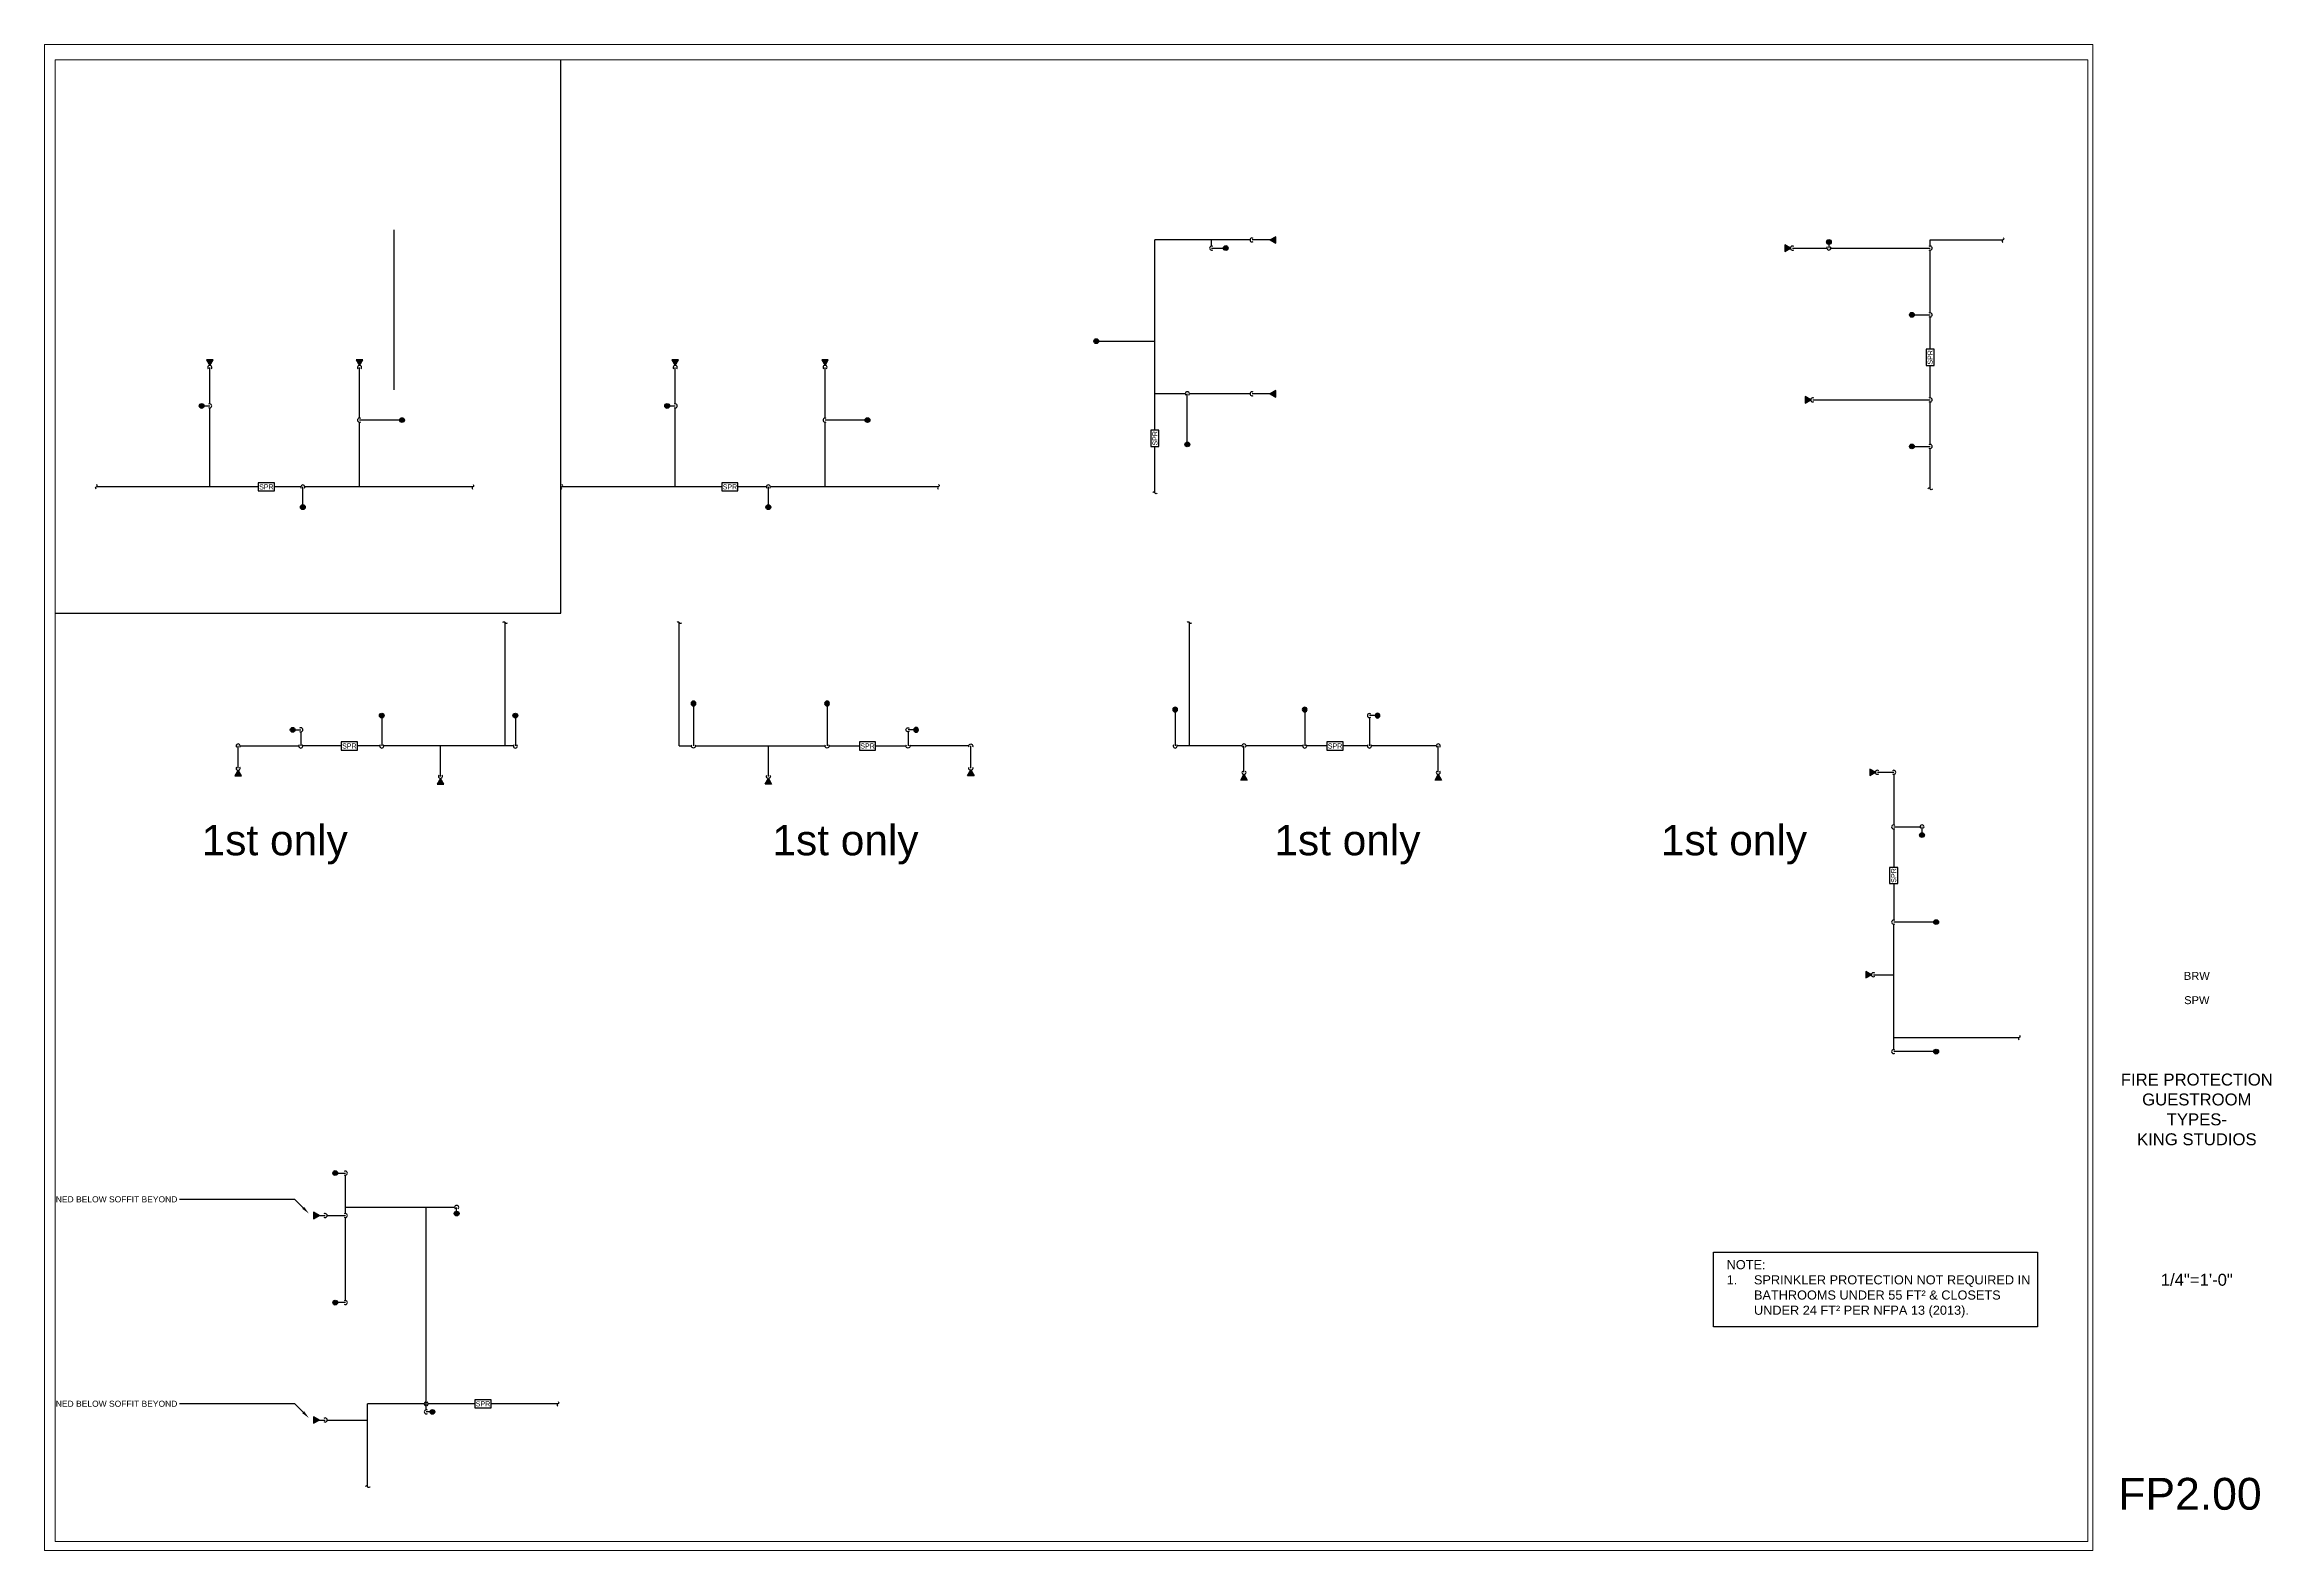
# Paper-space layout '2-00_24x36' of a CAD drawing. Extents: x 1 to 35.4, y 0.4 to 23.6.
# The model-space entities are those that its viewports show. They can reach past a viewport. Long polylines and large blocks are cut down to what shows.
import ezdxf
from ezdxf import colors
from ezdxf.entities.mleader import LeaderData, LeaderLine
from ezdxf.enums import TextEntityAlignment as Align
from ezdxf.math import Vec2, Vec3

# ---------------------------------------------------------------- set-up
doc = ezdxf.new("R2010")
doc.units = 0
doc.header["$LTSCALE"] = 48
doc.header["$MEASUREMENT"] = 0
for name, color, linetype in [('0-BORDER-TXT', 2, 'Continuous'), ('F-SPRK-HEAD-N', 2, 'Continuous'), ('F-SPRK-HEAD-N @ 1 (1)', 2, 'Continuous'), ('F-SPRK-HEAD-N @ 1 (2)', 2, 'Continuous'), ('F-SPRK-HEAD-N @ 12', 2, 'Continuous'), ('F-SPRK-HEAD-N @ 128', 2, 'Continuous'), ('F-SPRK-HEAD-N @ 16', 2, 'Continuous'), ('F-SPRK-HEAD-N @ 192', 2, 'Continuous'), ('F-SPRK-HEAD-N @ 2', 2, 'Continuous'), ('F-SPRK-HEAD-N @ 24', 2, 'Continuous'), ('F-SPRK-HEAD-N @ 384', 2, 'Continuous'), ('F-SPRK-HEAD-N @ 4', 2, 'Continuous'), ('F-SPRK-HEAD-N @ 48', 2, 'Continuous'), ('F-SPRK-HEAD-N @ 64', 2, 'Continuous'), ('F-SPRK-HEAD-N @ 768', 2, 'Continuous'), ('F-SPRK-HEAD-N @ 8', 2, 'Continuous'), ('F-SPRK-HEAD-N @ 96', 2, 'Continuous'), ('F-SPRN-N', 1, 'Continuous'), ('F-SPRN-N @ 1 (1)', 1, 'Continuous'), ('F-SPRN-N @ 1 (2)', 1, 'Continuous'), ('F-SPRN-N @ 12', 1, 'Continuous'), ('F-SPRN-N @ 128', 1, 'Continuous'), ('F-SPRN-N @ 16', 1, 'Continuous'), ('F-SPRN-N @ 192', 1, 'Continuous'), ('F-SPRN-N @ 2', 1, 'Continuous'), ('F-SPRN-N @ 24', 1, 'Continuous'), ('F-SPRN-N @ 384', 1, 'Continuous'), ('F-SPRN-N @ 4', 1, 'Continuous'), ('F-SPRN-N @ 48', 1, 'Continuous'), ('F-SPRN-N @ 64', 1, 'Continuous'), ('F-SPRN-N @ 768', 1, 'Continuous'), ('F-SPRN-N @ 8', 1, 'Continuous'), ('F-SPRN-N @ 96', 1, 'Continuous'), ('G-ANNO-TEXT', 70, 'Continuous')]:
    doc.layers.add(name, color=color, linetype=linetype)
doc.layers.add('G-Anno-View', color=161, linetype='Continuous', lineweight=18, plot=False)
doc.layers.get('0').freeze()
doc.styles.add('Arial', font='arial.ttf')
doc.styles.add('Arial_1', font='arial.ttf', dxfattribs={"height": 0.092206})

psp = doc.layouts.new('2-00_24x36')

# ---------------------------------------------------------------- texts
at = {"layer": '0-BORDER-TXT', "style": 'Arial_1'}
for s, height, p in [('BRW', 0.1228, (34.231, 9.246)), ('SPW', 0.1228, (34.231, 8.871)), ('1/4"=1\'-0"', 0.1844, (34.231, 4.558)), ('FP2.00', 0.4917, (34.125, 1.25))]:
    psp.add_text(s, height=height, dxfattribs=at).set_placement(p, align=Align.MIDDLE)
at = {"layer": '0-BORDER-TXT', "insert": (34.231, 7.183), "char_height": 0.1844, "width": 2.51547, "attachment_point": 5, "style": 'Arial_1'}
psp.add_mtext('FIRE PROTECTION\\PGUESTROOM\\PTYPES-\\PKING STUDIOS', dxfattribs=at)

msp = doc.modelspace()

# ---------------------------------------------------------------- texts
at = {"layer": 'DEFPOINTS', "char_height": 22.5, "attachment_point": 1, "style": 'Arial'}
for insert in [(6102, 4557), (6525, 4557), (6897, 4557), (7183.5, 4557)]:
    msp.add_mtext_dynamic_manual_height_columns('1st only', width=184.5, gutter_width=22.5, heights=[0], dxfattribs=dict(at, insert=insert))
at = {"layer": 'G-ANNO-TEXT', "insert": (7232.2, 4234.5), "char_height": 6.75, "attachment_point": 1, "style": 'Arial'}
msp.add_mtext_dynamic_manual_height_columns('NOTE:\\P\\pi-20.25,l20.25,t20.25;1.^ISPRINKLER PROTECTION NOT REQUIRED IN BATHROOMS UNDER 55 FT² & CLOSETS UNDER 24 FT² PER NFPA 13 (2013).', width=228.082, gutter_width=22.5, heights=[0], dxfattribs=at)

# ---------------------------------------------------------------- blocks, each defined once
blk = doc.blocks.new('*U6')
at = {"lineweight": 0}
h = blk.add_hatch(color=7, dxfattribs=at)
h.dxf.hatch_style = 1
edge = h.paths.add_edge_path()
edge.add_arc((0, 0), 0.0371, 0, 360)
blk.add_circle((0, 0), 0.0371)
blk = doc.blocks.new('*U8')
at = {"lineweight": 0}
h = blk.add_hatch(color=7, dxfattribs=at)
h.dxf.hatch_style = 1
h.paths.add_polyline_path([(0, 0), (-0.0507, -0.0879), (0.0507, -0.0879)])
blk.add_lwpolyline([(0.0507, -0.0879), (0, 0), (-0.0507, -0.0879)], close=True)
blk = doc.blocks.new('*U10')
at = {"linetype": 'Continuous'}
blk.add_arc((0, 0), 0.0313, 322.5664, 217.4336, dxfattribs=at)
blk = doc.blocks.new('*U15')
at = {"linetype": 'Continuous'}
blk.add_arc((0, 0), 0.0313, 232.5664, 127.4336, dxfattribs=at)
blk = doc.blocks.new('continuation')
blk.add_lwpolyline([(-0.003, -0.035, -0.625102), (0, 0, 0.625102), (0.003, 0.035)], format="xyb")
blk = doc.blocks.new('*U246')
at = {"layer": 'F-SPRK-HEAD-N @ 1 (1)'}
blk.add_blockref('*U6', (7338, 4959), dxfattribs=at)
at = {"layer": 'F-SPRK-HEAD-N @ 1 (2)'}
blk.add_blockref('*U6', (7338, 4959), dxfattribs=at)
at = {"layer": 'F-SPRK-HEAD-N @ 48', "xscale": 48, "yscale": 48, "zscale": 48}
blk.add_blockref('*U6', (7308, 4989), dxfattribs=at)
at = {"layer": 'F-SPRK-HEAD-N @ 96', "xscale": 96, "yscale": 96, "zscale": 96}
blk.add_blockref('*U6', (7338, 4959), dxfattribs=at)
blk = doc.blocks.new('*U248')
at = {"layer": 'F-SPRN-N @ 48', "xscale": 48, "yscale": 48, "zscale": 48, "rotation": 270}
blk.add_blockref('*U15', (7018.5, 4596), dxfattribs=at)
blk = doc.blocks.new('*U249')
at = {"layer": 'F-SPRK-HEAD-N @ 48', "xscale": -48, "yscale": 48, "zscale": -48}
blk.add_blockref('*U8', (7018.5, 4594.5), dxfattribs=at)
blk = doc.blocks.new('*U250')
at = {"layer": 'F-SPRN-N @ 48', "xscale": 48, "yscale": 48, "zscale": 48, "rotation": 270}
blk.add_blockref('*U15', (6823.5, 4615.5), dxfattribs=at)
blk = doc.blocks.new('*U251')
at = {"layer": 'F-SPRN-N @ 48', "xscale": 48, "yscale": 48, "zscale": 48, "rotation": 270}
blk.add_blockref('*U15', (6967.5, 4615.5), dxfattribs=at)
blk = doc.blocks.new('*U252')
at = {"layer": 'F-SPRN-N @ 48', "xscale": 48, "yscale": 48, "zscale": 48, "rotation": 180}
blk.add_blockref('*U15', (6967.5, 4638), dxfattribs=at)
blk = doc.blocks.new('*U23')
at = {"linetype": 'Continuous'}
blk.add_arc((0, 0), 0.0313, 52.5664, 307.4336, dxfattribs=at)
blk = doc.blocks.new('*U253')
at = {"layer": 'F-SPRN-N @ 48', "xscale": 48, "yscale": 48, "zscale": 48, "rotation": 270}
blk.add_blockref('*U23', (7018.5, 4615.5), dxfattribs=at)
blk = doc.blocks.new('*U254')
at = {"layer": 'F-SPRN-N @ 48', "xscale": 48, "yscale": 48, "zscale": 48, "rotation": 270}
blk.add_blockref('*U15', (6874.5, 4596), dxfattribs=at)
blk = doc.blocks.new('*U255')
at = {"layer": 'F-SPRK-HEAD-N @ 48', "xscale": -48, "yscale": 48, "zscale": -48}
blk.add_blockref('*U8', (6874.5, 4594.5), dxfattribs=at)
blk = doc.blocks.new('*U256')
at = {"layer": 'F-SPRN-N @ 48', "xscale": 48, "yscale": 48, "zscale": 48, "rotation": 89.99999999999999}
blk.add_blockref('*U15', (6874.5, 4615.5), dxfattribs=at)
blk = doc.blocks.new('*U257')
at = {"layer": 'F-SPRK-HEAD-N @ 1 (1)'}
blk.add_blockref('*U6', (6225, 4197), dxfattribs=at)
at = {"layer": 'F-SPRK-HEAD-N @ 1 (2)'}
blk.add_blockref('*U6', (6225, 4197), dxfattribs=at)
at = {"layer": 'F-SPRK-HEAD-N @ 48', "xscale": 48, "yscale": 48, "zscale": 48}
blk.add_blockref('*U6', (6291, 4269), dxfattribs=at)
at = {"layer": 'F-SPRK-HEAD-N @ 96', "xscale": 96, "yscale": 96, "zscale": 96}
blk.add_blockref('*U6', (6225, 4197), dxfattribs=at)
blk = doc.blocks.new('*U271')
at = {"layer": 'F-SPRK-HEAD-N @ 1 (1)'}
blk.add_blockref('*U6', (7431, 4951.5), dxfattribs=at)
at = {"layer": 'F-SPRK-HEAD-N @ 1 (2)'}
blk.add_blockref('*U6', (7431, 4951.5), dxfattribs=at)
at = {"layer": 'F-SPRK-HEAD-N @ 48', "xscale": 48, "yscale": 48, "zscale": 48}
blk.add_blockref('*U6', (7369.5, 4837.5), dxfattribs=at)
at = {"layer": 'F-SPRK-HEAD-N @ 96', "xscale": 96, "yscale": 96, "zscale": 96}
blk.add_blockref('*U6', (7431, 4951.5), dxfattribs=at)
blk = doc.blocks.new('*U272')
at = {"layer": 'F-SPRK-HEAD-N @ 1 (1)'}
blk.add_blockref('*U6', (7431, 5014.5), dxfattribs=at)
at = {"layer": 'F-SPRK-HEAD-N @ 1 (2)'}
blk.add_blockref('*U6', (7431, 5014.5), dxfattribs=at)
at = {"layer": 'F-SPRK-HEAD-N @ 48', "xscale": 48, "yscale": 48, "zscale": 48}
blk.add_blockref('*U6', (7369.5, 4935), dxfattribs=at)
at = {"layer": 'F-SPRK-HEAD-N @ 96', "xscale": 96, "yscale": 96, "zscale": 96}
blk.add_blockref('*U6', (7431, 5014.5), dxfattribs=at)
blk = doc.blocks.new('*U273')
at = {"layer": 'F-SPRK-HEAD-N @ 1 (1)'}
blk.add_blockref('*U6', (7405.5, 4546.5), dxfattribs=at)
at = {"layer": 'F-SPRK-HEAD-N @ 1 (2)'}
blk.add_blockref('*U6', (7405.5, 4546.5), dxfattribs=at)
at = {"layer": 'F-SPRK-HEAD-N @ 48', "xscale": 48, "yscale": 48, "zscale": 48}
blk.add_blockref('*U6', (7377, 4549.5), dxfattribs=at)
at = {"layer": 'F-SPRK-HEAD-N @ 96', "xscale": 96, "yscale": 96, "zscale": 96}
blk.add_blockref('*U6', (7405.5, 4546.5), dxfattribs=at)
blk = doc.blocks.new('*U274')
at = {"layer": 'F-SPRK-HEAD-N @ 1 (1)'}
blk.add_blockref('*U6', (7405.5, 4374), dxfattribs=at)
at = {"layer": 'F-SPRK-HEAD-N @ 1 (2)'}
blk.add_blockref('*U6', (7405.5, 4374), dxfattribs=at)
at = {"layer": 'F-SPRK-HEAD-N @ 48', "xscale": 48, "yscale": 48, "zscale": 48}
blk.add_blockref('*U6', (7387.5, 4485), dxfattribs=at)
at = {"layer": 'F-SPRK-HEAD-N @ 96', "xscale": 96, "yscale": 96, "zscale": 96}
blk.add_blockref('*U6', (7405.5, 4374), dxfattribs=at)
blk = doc.blocks.new('*U275')
at = {"layer": 'F-SPRK-HEAD-N @ 1 (1)'}
blk.add_blockref('*U6', (6225, 4117.5), dxfattribs=at)
at = {"layer": 'F-SPRK-HEAD-N @ 1 (2)'}
blk.add_blockref('*U6', (6225, 4117.5), dxfattribs=at)
at = {"layer": 'F-SPRK-HEAD-N @ 48', "xscale": 48, "yscale": 48, "zscale": 48}
blk.add_blockref('*U6', (6273, 4122), dxfattribs=at)
at = {"layer": 'F-SPRK-HEAD-N @ 96', "xscale": 96, "yscale": 96, "zscale": 96}
blk.add_blockref('*U6', (6225, 4117.5), dxfattribs=at)
blk = doc.blocks.new('*U286')
at = {"layer": 'F-SPRN-N @ 48', "xscale": 48, "yscale": 48, "zscale": 48, "rotation": 270}
blk.add_blockref('*U15', (6919.5, 4615.5), dxfattribs=at)
blk = doc.blocks.new('*U287')
at = {"layer": 'F-SPRK-HEAD-N @ 1 (1)'}
blk.add_blockref('*U6', (7405.5, 4278), dxfattribs=at)
at = {"layer": 'F-SPRK-HEAD-N @ 1 (2)'}
blk.add_blockref('*U6', (7405.5, 4278), dxfattribs=at)
at = {"layer": 'F-SPRK-HEAD-N @ 48', "xscale": 48, "yscale": 48, "zscale": 48}
blk.add_blockref('*U6', (7387.5, 4389), dxfattribs=at)
at = {"layer": 'F-SPRK-HEAD-N @ 96', "xscale": 96, "yscale": 96, "zscale": 96}
blk.add_blockref('*U6', (7405.5, 4278), dxfattribs=at)
blk = doc.blocks.new('*U318')
at = {"layer": 'F-SPRN-N @ 1 (1)'}
blk.add_blockref('*U23', (7278, 4915.5), dxfattribs=at)
at = {"layer": 'F-SPRN-N @ 1 (2)'}
blk.add_blockref('*U23', (7278, 4915.5), dxfattribs=at)
at = {"layer": 'F-SPRN-N @ 12', "xscale": 12, "yscale": 12, "zscale": 12}
blk.add_blockref('*U23', (7278, 4915.5), dxfattribs=at)
at = {"layer": 'F-SPRN-N @ 128', "xscale": 128, "yscale": 128, "zscale": 128}
blk.add_blockref('*U23', (7278, 4915.5), dxfattribs=at)
at = {"layer": 'F-SPRN-N @ 16', "xscale": 16, "yscale": 16, "zscale": 16}
blk.add_blockref('*U23', (7278, 4915.5), dxfattribs=at)
at = {"layer": 'F-SPRN-N @ 192', "xscale": 192, "yscale": 192, "zscale": 192}
blk.add_blockref('*U23', (7278, 4915.5), dxfattribs=at)
at = {"layer": 'F-SPRN-N @ 2', "xscale": 2, "yscale": 2, "zscale": 2}
blk.add_blockref('*U23', (7278, 4915.5), dxfattribs=at)
at = {"layer": 'F-SPRN-N @ 24', "xscale": 24, "yscale": 24, "zscale": 24}
blk.add_blockref('*U23', (7278, 4915.5), dxfattribs=at)
at = {"layer": 'F-SPRN-N @ 384', "xscale": 384, "yscale": 384, "zscale": 384}
blk.add_blockref('*U23', (7278, 4915.5), dxfattribs=at)
at = {"layer": 'F-SPRN-N @ 4', "xscale": 4, "yscale": 4, "zscale": 4}
blk.add_blockref('*U23', (7278, 4915.5), dxfattribs=at)
at = {"layer": 'F-SPRN-N @ 48', "xscale": 48, "yscale": 48, "zscale": 48}
blk.add_blockref('*U23', (7281, 4984.5), dxfattribs=at)
at = {"layer": 'F-SPRN-N @ 64', "xscale": 64, "yscale": 64, "zscale": 64}
blk.add_blockref('*U23', (7278, 4915.5), dxfattribs=at)
at = {"layer": 'F-SPRN-N @ 768', "xscale": 768, "yscale": 768, "zscale": 768}
blk.add_blockref('*U23', (7278, 4915.5), dxfattribs=at)
at = {"layer": 'F-SPRN-N @ 8', "xscale": 8, "yscale": 8, "zscale": 8}
blk.add_blockref('*U23', (7278, 4915.5), dxfattribs=at)
at = {"layer": 'F-SPRN-N @ 96', "xscale": 96, "yscale": 96, "zscale": 96}
blk.add_blockref('*U23', (7278, 4915.5), dxfattribs=at)
blk = doc.blocks.new('*U319')
at = {"layer": 'F-SPRK-HEAD-N @ 1 (1)', "rotation": 270}
blk.add_blockref('*U8', (7279.5, 4971), dxfattribs=at)
at = {"layer": 'F-SPRK-HEAD-N @ 1 (2)', "rotation": 270}
blk.add_blockref('*U8', (7279.5, 4971), dxfattribs=at)
at = {"layer": 'F-SPRK-HEAD-N @ 12', "xscale": 12, "yscale": 12, "zscale": 12, "rotation": 270}
blk.add_blockref('*U8', (7279.5, 4971), dxfattribs=at)
at = {"layer": 'F-SPRK-HEAD-N @ 128', "xscale": 128, "yscale": 128, "zscale": 128, "rotation": 270}
blk.add_blockref('*U8', (7279.5, 4971), dxfattribs=at)
at = {"layer": 'F-SPRK-HEAD-N @ 16', "xscale": 16, "yscale": 16, "zscale": 16, "rotation": 270}
blk.add_blockref('*U8', (7279.5, 4971), dxfattribs=at)
at = {"layer": 'F-SPRK-HEAD-N @ 192', "xscale": 192, "yscale": 192, "zscale": 192, "rotation": 270}
blk.add_blockref('*U8', (7279.5, 4971), dxfattribs=at)
at = {"layer": 'F-SPRK-HEAD-N @ 2', "xscale": 2, "yscale": 2, "zscale": 2, "rotation": 270}
blk.add_blockref('*U8', (7279.5, 4971), dxfattribs=at)
at = {"layer": 'F-SPRK-HEAD-N @ 24', "xscale": 24, "yscale": 24, "zscale": 24, "rotation": 270}
blk.add_blockref('*U8', (7279.5, 4971), dxfattribs=at)
at = {"layer": 'F-SPRK-HEAD-N @ 384', "xscale": 384, "yscale": 384, "zscale": 384, "rotation": 270}
blk.add_blockref('*U8', (7279.5, 4971), dxfattribs=at)
at = {"layer": 'F-SPRK-HEAD-N @ 4', "xscale": 4, "yscale": 4, "zscale": 4, "rotation": 270}
blk.add_blockref('*U8', (7279.5, 4971), dxfattribs=at)
at = {"layer": 'F-SPRK-HEAD-N @ 48', "xscale": 48, "yscale": 48, "zscale": 48, "rotation": 270}
blk.add_blockref('*U8', (7279.5, 4984.5), dxfattribs=at)
at = {"layer": 'F-SPRK-HEAD-N @ 64', "xscale": 64, "yscale": 64, "zscale": 64, "rotation": 270}
blk.add_blockref('*U8', (7279.5, 4971), dxfattribs=at)
at = {"layer": 'F-SPRK-HEAD-N @ 768', "xscale": 768, "yscale": 768, "zscale": 768, "rotation": 270}
blk.add_blockref('*U8', (7279.5, 4971), dxfattribs=at)
at = {"layer": 'F-SPRK-HEAD-N @ 8', "xscale": 8, "yscale": 8, "zscale": 8, "rotation": 270}
blk.add_blockref('*U8', (7279.5, 4971), dxfattribs=at)
at = {"layer": 'F-SPRK-HEAD-N @ 96', "xscale": 96, "yscale": 96, "zscale": 96, "rotation": 270}
blk.add_blockref('*U8', (7279.5, 4971), dxfattribs=at)
blk = doc.blocks.new('*U320')
at = {"layer": 'F-SPRN-N @ 1 (1)'}
blk.add_blockref('*U23', (7293, 4816.5), dxfattribs=at)
at = {"layer": 'F-SPRN-N @ 1 (2)'}
blk.add_blockref('*U23', (7293, 4816.5), dxfattribs=at)
at = {"layer": 'F-SPRN-N @ 12', "xscale": 12, "yscale": 12, "zscale": 12}
blk.add_blockref('*U23', (7293, 4816.5), dxfattribs=at)
at = {"layer": 'F-SPRN-N @ 128', "xscale": 128, "yscale": 128, "zscale": 128}
blk.add_blockref('*U23', (7293, 4816.5), dxfattribs=at)
at = {"layer": 'F-SPRN-N @ 16', "xscale": 16, "yscale": 16, "zscale": 16}
blk.add_blockref('*U23', (7293, 4816.5), dxfattribs=at)
at = {"layer": 'F-SPRN-N @ 192', "xscale": 192, "yscale": 192, "zscale": 192}
blk.add_blockref('*U23', (7293, 4816.5), dxfattribs=at)
at = {"layer": 'F-SPRN-N @ 2', "xscale": 2, "yscale": 2, "zscale": 2}
blk.add_blockref('*U23', (7293, 4816.5), dxfattribs=at)
at = {"layer": 'F-SPRN-N @ 24', "xscale": 24, "yscale": 24, "zscale": 24}
blk.add_blockref('*U23', (7293, 4816.5), dxfattribs=at)
at = {"layer": 'F-SPRN-N @ 384', "xscale": 384, "yscale": 384, "zscale": 384}
blk.add_blockref('*U23', (7293, 4816.5), dxfattribs=at)
at = {"layer": 'F-SPRN-N @ 4', "xscale": 4, "yscale": 4, "zscale": 4}
blk.add_blockref('*U23', (7293, 4816.5), dxfattribs=at)
at = {"layer": 'F-SPRN-N @ 48', "xscale": 48, "yscale": 48, "zscale": 48}
blk.add_blockref('*U23', (7296, 4872), dxfattribs=at)
at = {"layer": 'F-SPRN-N @ 64', "xscale": 64, "yscale": 64, "zscale": 64}
blk.add_blockref('*U23', (7293, 4816.5), dxfattribs=at)
at = {"layer": 'F-SPRN-N @ 768', "xscale": 768, "yscale": 768, "zscale": 768}
blk.add_blockref('*U23', (7293, 4816.5), dxfattribs=at)
at = {"layer": 'F-SPRN-N @ 8', "xscale": 8, "yscale": 8, "zscale": 8}
blk.add_blockref('*U23', (7293, 4816.5), dxfattribs=at)
at = {"layer": 'F-SPRN-N @ 96', "xscale": 96, "yscale": 96, "zscale": 96}
blk.add_blockref('*U23', (7293, 4816.5), dxfattribs=at)
blk = doc.blocks.new('*U321')
at = {"layer": 'F-SPRK-HEAD-N @ 1 (1)', "rotation": 270}
blk.add_blockref('*U8', (7294.5, 4872), dxfattribs=at)
at = {"layer": 'F-SPRK-HEAD-N @ 1 (2)', "rotation": 270}
blk.add_blockref('*U8', (7294.5, 4872), dxfattribs=at)
at = {"layer": 'F-SPRK-HEAD-N @ 12', "xscale": 12, "yscale": 12, "zscale": 12, "rotation": 270}
blk.add_blockref('*U8', (7294.5, 4872), dxfattribs=at)
at = {"layer": 'F-SPRK-HEAD-N @ 128', "xscale": 128, "yscale": 128, "zscale": 128, "rotation": 270}
blk.add_blockref('*U8', (7294.5, 4872), dxfattribs=at)
at = {"layer": 'F-SPRK-HEAD-N @ 16', "xscale": 16, "yscale": 16, "zscale": 16, "rotation": 270}
blk.add_blockref('*U8', (7294.5, 4872), dxfattribs=at)
at = {"layer": 'F-SPRK-HEAD-N @ 192', "xscale": 192, "yscale": 192, "zscale": 192, "rotation": 270}
blk.add_blockref('*U8', (7294.5, 4872), dxfattribs=at)
at = {"layer": 'F-SPRK-HEAD-N @ 2', "xscale": 2, "yscale": 2, "zscale": 2, "rotation": 270}
blk.add_blockref('*U8', (7294.5, 4872), dxfattribs=at)
at = {"layer": 'F-SPRK-HEAD-N @ 24', "xscale": 24, "yscale": 24, "zscale": 24, "rotation": 270}
blk.add_blockref('*U8', (7294.5, 4872), dxfattribs=at)
at = {"layer": 'F-SPRK-HEAD-N @ 384', "xscale": 384, "yscale": 384, "zscale": 384, "rotation": 270}
blk.add_blockref('*U8', (7294.5, 4872), dxfattribs=at)
at = {"layer": 'F-SPRK-HEAD-N @ 4', "xscale": 4, "yscale": 4, "zscale": 4, "rotation": 270}
blk.add_blockref('*U8', (7294.5, 4872), dxfattribs=at)
at = {"layer": 'F-SPRK-HEAD-N @ 48', "xscale": 48, "yscale": 48, "zscale": 48, "rotation": 270}
blk.add_blockref('*U8', (7294.5, 4872), dxfattribs=at)
at = {"layer": 'F-SPRK-HEAD-N @ 64', "xscale": 64, "yscale": 64, "zscale": 64, "rotation": 270}
blk.add_blockref('*U8', (7294.5, 4872), dxfattribs=at)
at = {"layer": 'F-SPRK-HEAD-N @ 768', "xscale": 768, "yscale": 768, "zscale": 768, "rotation": 270}
blk.add_blockref('*U8', (7294.5, 4872), dxfattribs=at)
at = {"layer": 'F-SPRK-HEAD-N @ 8', "xscale": 8, "yscale": 8, "zscale": 8, "rotation": 270}
blk.add_blockref('*U8', (7294.5, 4872), dxfattribs=at)
at = {"layer": 'F-SPRK-HEAD-N @ 96', "xscale": 96, "yscale": 96, "zscale": 96, "rotation": 270}
blk.add_blockref('*U8', (7294.5, 4872), dxfattribs=at)
blk = doc.blocks.new('*U322')
at = {"layer": 'F-SPRN-N @ 1 (1)'}
blk.add_blockref('*U15', (7344, 4596), dxfattribs=at)
at = {"layer": 'F-SPRN-N @ 1 (2)'}
blk.add_blockref('*U15', (7344, 4596), dxfattribs=at)
at = {"layer": 'F-SPRN-N @ 12', "xscale": 12, "yscale": 12, "zscale": 12}
blk.add_blockref('*U15', (7344, 4596), dxfattribs=at)
at = {"layer": 'F-SPRN-N @ 128', "xscale": 128, "yscale": 128, "zscale": 128}
blk.add_blockref('*U15', (7344, 4596), dxfattribs=at)
at = {"layer": 'F-SPRN-N @ 16', "xscale": 16, "yscale": 16, "zscale": 16}
blk.add_blockref('*U15', (7344, 4596), dxfattribs=at)
at = {"layer": 'F-SPRN-N @ 192', "xscale": 192, "yscale": 192, "zscale": 192}
blk.add_blockref('*U15', (7344, 4596), dxfattribs=at)
at = {"layer": 'F-SPRN-N @ 2', "xscale": 2, "yscale": 2, "zscale": 2}
blk.add_blockref('*U15', (7344, 4596), dxfattribs=at)
at = {"layer": 'F-SPRN-N @ 24', "xscale": 24, "yscale": 24, "zscale": 24}
blk.add_blockref('*U15', (7344, 4596), dxfattribs=at)
at = {"layer": 'F-SPRN-N @ 384', "xscale": 384, "yscale": 384, "zscale": 384}
blk.add_blockref('*U15', (7344, 4596), dxfattribs=at)
at = {"layer": 'F-SPRN-N @ 4', "xscale": 4, "yscale": 4, "zscale": 4}
blk.add_blockref('*U15', (7344, 4596), dxfattribs=at)
at = {"layer": 'F-SPRN-N @ 48', "xscale": 48, "yscale": 48, "zscale": 48, "rotation": 180}
blk.add_blockref('*U15', (7344, 4596), dxfattribs=at)
at = {"layer": 'F-SPRN-N @ 64', "xscale": 64, "yscale": 64, "zscale": 64}
blk.add_blockref('*U15', (7344, 4596), dxfattribs=at)
at = {"layer": 'F-SPRN-N @ 768', "xscale": 768, "yscale": 768, "zscale": 768}
blk.add_blockref('*U15', (7344, 4596), dxfattribs=at)
at = {"layer": 'F-SPRN-N @ 8', "xscale": 8, "yscale": 8, "zscale": 8}
blk.add_blockref('*U15', (7344, 4596), dxfattribs=at)
at = {"layer": 'F-SPRN-N @ 96', "xscale": 96, "yscale": 96, "zscale": 96}
blk.add_blockref('*U15', (7344, 4596), dxfattribs=at)
blk = doc.blocks.new('*U323')
at = {"layer": 'F-SPRN-N @ 1 (1)'}
blk.add_blockref('*U15', (7344, 4446), dxfattribs=at)
at = {"layer": 'F-SPRN-N @ 1 (2)'}
blk.add_blockref('*U15', (7344, 4446), dxfattribs=at)
at = {"layer": 'F-SPRN-N @ 12', "xscale": 12, "yscale": 12, "zscale": 12}
blk.add_blockref('*U15', (7344, 4446), dxfattribs=at)
at = {"layer": 'F-SPRN-N @ 128', "xscale": 128, "yscale": 128, "zscale": 128}
blk.add_blockref('*U15', (7344, 4446), dxfattribs=at)
at = {"layer": 'F-SPRN-N @ 16', "xscale": 16, "yscale": 16, "zscale": 16}
blk.add_blockref('*U15', (7344, 4446), dxfattribs=at)
at = {"layer": 'F-SPRN-N @ 192', "xscale": 192, "yscale": 192, "zscale": 192}
blk.add_blockref('*U15', (7344, 4446), dxfattribs=at)
at = {"layer": 'F-SPRN-N @ 2', "xscale": 2, "yscale": 2, "zscale": 2}
blk.add_blockref('*U15', (7344, 4446), dxfattribs=at)
at = {"layer": 'F-SPRN-N @ 24', "xscale": 24, "yscale": 24, "zscale": 24}
blk.add_blockref('*U15', (7344, 4446), dxfattribs=at)
at = {"layer": 'F-SPRN-N @ 384', "xscale": 384, "yscale": 384, "zscale": 384}
blk.add_blockref('*U15', (7344, 4446), dxfattribs=at)
at = {"layer": 'F-SPRN-N @ 4', "xscale": 4, "yscale": 4, "zscale": 4}
blk.add_blockref('*U15', (7344, 4446), dxfattribs=at)
at = {"layer": 'F-SPRN-N @ 48', "xscale": 48, "yscale": 48, "zscale": 48, "rotation": 180}
blk.add_blockref('*U15', (7341, 4446), dxfattribs=at)
at = {"layer": 'F-SPRN-N @ 64', "xscale": 64, "yscale": 64, "zscale": 64}
blk.add_blockref('*U15', (7344, 4446), dxfattribs=at)
at = {"layer": 'F-SPRN-N @ 768', "xscale": 768, "yscale": 768, "zscale": 768}
blk.add_blockref('*U15', (7344, 4446), dxfattribs=at)
at = {"layer": 'F-SPRN-N @ 8', "xscale": 8, "yscale": 8, "zscale": 8}
blk.add_blockref('*U15', (7344, 4446), dxfattribs=at)
at = {"layer": 'F-SPRN-N @ 96', "xscale": 96, "yscale": 96, "zscale": 96}
blk.add_blockref('*U15', (7344, 4446), dxfattribs=at)
blk = doc.blocks.new('*U324')
at = {"layer": 'F-SPRK-HEAD-N @ 1 (1)', "rotation": 270}
blk.add_blockref('*U8', (7342.5, 4596), dxfattribs=at)
at = {"layer": 'F-SPRK-HEAD-N @ 1 (2)', "rotation": 270}
blk.add_blockref('*U8', (7342.5, 4596), dxfattribs=at)
at = {"layer": 'F-SPRK-HEAD-N @ 12', "xscale": 12, "yscale": 12, "zscale": 12, "rotation": 270}
blk.add_blockref('*U8', (7342.5, 4596), dxfattribs=at)
at = {"layer": 'F-SPRK-HEAD-N @ 128', "xscale": 128, "yscale": 128, "zscale": 128, "rotation": 270}
blk.add_blockref('*U8', (7342.5, 4596), dxfattribs=at)
at = {"layer": 'F-SPRK-HEAD-N @ 16', "xscale": 16, "yscale": 16, "zscale": 16, "rotation": 270}
blk.add_blockref('*U8', (7342.5, 4596), dxfattribs=at)
at = {"layer": 'F-SPRK-HEAD-N @ 192', "xscale": 192, "yscale": 192, "zscale": 192, "rotation": 270}
blk.add_blockref('*U8', (7342.5, 4596), dxfattribs=at)
at = {"layer": 'F-SPRK-HEAD-N @ 2', "xscale": 2, "yscale": 2, "zscale": 2, "rotation": 270}
blk.add_blockref('*U8', (7342.5, 4596), dxfattribs=at)
at = {"layer": 'F-SPRK-HEAD-N @ 24', "xscale": 24, "yscale": 24, "zscale": 24, "rotation": 270}
blk.add_blockref('*U8', (7342.5, 4596), dxfattribs=at)
at = {"layer": 'F-SPRK-HEAD-N @ 384', "xscale": 384, "yscale": 384, "zscale": 384, "rotation": 270}
blk.add_blockref('*U8', (7342.5, 4596), dxfattribs=at)
at = {"layer": 'F-SPRK-HEAD-N @ 4', "xscale": 4, "yscale": 4, "zscale": 4, "rotation": 270}
blk.add_blockref('*U8', (7342.5, 4596), dxfattribs=at)
at = {"layer": 'F-SPRK-HEAD-N @ 48', "xscale": 48, "yscale": 48, "zscale": 48, "rotation": 270}
blk.add_blockref('*U8', (7342.5, 4596), dxfattribs=at)
at = {"layer": 'F-SPRK-HEAD-N @ 64', "xscale": 64, "yscale": 64, "zscale": 64, "rotation": 270}
blk.add_blockref('*U8', (7342.5, 4596), dxfattribs=at)
at = {"layer": 'F-SPRK-HEAD-N @ 768', "xscale": 768, "yscale": 768, "zscale": 768, "rotation": 270}
blk.add_blockref('*U8', (7342.5, 4596), dxfattribs=at)
at = {"layer": 'F-SPRK-HEAD-N @ 8', "xscale": 8, "yscale": 8, "zscale": 8, "rotation": 270}
blk.add_blockref('*U8', (7342.5, 4596), dxfattribs=at)
at = {"layer": 'F-SPRK-HEAD-N @ 96', "xscale": 96, "yscale": 96, "zscale": 96, "rotation": 270}
blk.add_blockref('*U8', (7342.5, 4596), dxfattribs=at)
blk = doc.blocks.new('*U325')
at = {"layer": 'F-SPRK-HEAD-N @ 1 (1)', "rotation": 270}
blk.add_blockref('*U8', (7342.5, 4446), dxfattribs=at)
at = {"layer": 'F-SPRK-HEAD-N @ 1 (2)', "rotation": 270}
blk.add_blockref('*U8', (7342.5, 4446), dxfattribs=at)
at = {"layer": 'F-SPRK-HEAD-N @ 12', "xscale": 12, "yscale": 12, "zscale": 12, "rotation": 270}
blk.add_blockref('*U8', (7342.5, 4446), dxfattribs=at)
at = {"layer": 'F-SPRK-HEAD-N @ 128', "xscale": 128, "yscale": 128, "zscale": 128, "rotation": 270}
blk.add_blockref('*U8', (7342.5, 4446), dxfattribs=at)
at = {"layer": 'F-SPRK-HEAD-N @ 16', "xscale": 16, "yscale": 16, "zscale": 16, "rotation": 270}
blk.add_blockref('*U8', (7342.5, 4446), dxfattribs=at)
at = {"layer": 'F-SPRK-HEAD-N @ 192', "xscale": 192, "yscale": 192, "zscale": 192, "rotation": 270}
blk.add_blockref('*U8', (7342.5, 4446), dxfattribs=at)
at = {"layer": 'F-SPRK-HEAD-N @ 2', "xscale": 2, "yscale": 2, "zscale": 2, "rotation": 270}
blk.add_blockref('*U8', (7342.5, 4446), dxfattribs=at)
at = {"layer": 'F-SPRK-HEAD-N @ 24', "xscale": 24, "yscale": 24, "zscale": 24, "rotation": 270}
blk.add_blockref('*U8', (7342.5, 4446), dxfattribs=at)
at = {"layer": 'F-SPRK-HEAD-N @ 384', "xscale": 384, "yscale": 384, "zscale": 384, "rotation": 270}
blk.add_blockref('*U8', (7342.5, 4446), dxfattribs=at)
at = {"layer": 'F-SPRK-HEAD-N @ 4', "xscale": 4, "yscale": 4, "zscale": 4, "rotation": 270}
blk.add_blockref('*U8', (7342.5, 4446), dxfattribs=at)
at = {"layer": 'F-SPRK-HEAD-N @ 48', "xscale": 48, "yscale": 48, "zscale": 48, "rotation": 270}
blk.add_blockref('*U8', (7339.5, 4446), dxfattribs=at)
at = {"layer": 'F-SPRK-HEAD-N @ 64', "xscale": 64, "yscale": 64, "zscale": 64, "rotation": 270}
blk.add_blockref('*U8', (7342.5, 4446), dxfattribs=at)
at = {"layer": 'F-SPRK-HEAD-N @ 768', "xscale": 768, "yscale": 768, "zscale": 768, "rotation": 270}
blk.add_blockref('*U8', (7342.5, 4446), dxfattribs=at)
at = {"layer": 'F-SPRK-HEAD-N @ 8', "xscale": 8, "yscale": 8, "zscale": 8, "rotation": 270}
blk.add_blockref('*U8', (7342.5, 4446), dxfattribs=at)
at = {"layer": 'F-SPRK-HEAD-N @ 96', "xscale": 96, "yscale": 96, "zscale": 96, "rotation": 270}
blk.add_blockref('*U8', (7342.5, 4446), dxfattribs=at)
blk = doc.blocks.new('*U340')
at = {"layer": 'F-SPRK-HEAD-N @ 1 (1)', "rotation": 270}
blk.add_blockref('*U8', (6189, 4116), dxfattribs=at)
at = {"layer": 'F-SPRK-HEAD-N @ 1 (2)', "rotation": 270}
blk.add_blockref('*U8', (6189, 4116), dxfattribs=at)
at = {"layer": 'F-SPRK-HEAD-N @ 12', "xscale": 12, "yscale": 12, "zscale": 12, "rotation": 270}
blk.add_blockref('*U8', (6189, 4116), dxfattribs=at)
at = {"layer": 'F-SPRK-HEAD-N @ 128', "xscale": 128, "yscale": 128, "zscale": 128, "rotation": 270}
blk.add_blockref('*U8', (6189, 4116), dxfattribs=at)
at = {"layer": 'F-SPRK-HEAD-N @ 16', "xscale": 16, "yscale": 16, "zscale": 16, "rotation": 270}
blk.add_blockref('*U8', (6189, 4116), dxfattribs=at)
at = {"layer": 'F-SPRK-HEAD-N @ 192', "xscale": 192, "yscale": 192, "zscale": 192, "rotation": 270}
blk.add_blockref('*U8', (6189, 4116), dxfattribs=at)
at = {"layer": 'F-SPRK-HEAD-N @ 2', "xscale": 2, "yscale": 2, "zscale": 2, "rotation": 270}
blk.add_blockref('*U8', (6189, 4116), dxfattribs=at)
at = {"layer": 'F-SPRK-HEAD-N @ 24', "xscale": 24, "yscale": 24, "zscale": 24, "rotation": 270}
blk.add_blockref('*U8', (6189, 4116), dxfattribs=at)
at = {"layer": 'F-SPRK-HEAD-N @ 384', "xscale": 384, "yscale": 384, "zscale": 384, "rotation": 270}
blk.add_blockref('*U8', (6189, 4116), dxfattribs=at)
at = {"layer": 'F-SPRK-HEAD-N @ 4', "xscale": 4, "yscale": 4, "zscale": 4, "rotation": 270}
blk.add_blockref('*U8', (6189, 4116), dxfattribs=at)
at = {"layer": 'F-SPRK-HEAD-N @ 48', "xscale": 48, "yscale": 48, "zscale": 48, "rotation": 270}
blk.add_blockref('*U8', (6189, 4116), dxfattribs=at)
at = {"layer": 'F-SPRK-HEAD-N @ 64', "xscale": 64, "yscale": 64, "zscale": 64, "rotation": 270}
blk.add_blockref('*U8', (6189, 4116), dxfattribs=at)
at = {"layer": 'F-SPRK-HEAD-N @ 768', "xscale": 768, "yscale": 768, "zscale": 768, "rotation": 270}
blk.add_blockref('*U8', (6189, 4116), dxfattribs=at)
at = {"layer": 'F-SPRK-HEAD-N @ 8', "xscale": 8, "yscale": 8, "zscale": 8, "rotation": 270}
blk.add_blockref('*U8', (6189, 4116), dxfattribs=at)
at = {"layer": 'F-SPRK-HEAD-N @ 96', "xscale": 96, "yscale": 96, "zscale": 96, "rotation": 270}
blk.add_blockref('*U8', (6189, 4116), dxfattribs=at)
blk = doc.blocks.new('*U341')
at = {"layer": 'F-SPRN-N @ 1 (1)', "rotation": 180}
blk.add_blockref('*U15', (6850.5, 4984.5), dxfattribs=at)
at = {"layer": 'F-SPRN-N @ 1 (2)', "rotation": 180}
blk.add_blockref('*U15', (6850.5, 4984.5), dxfattribs=at)
at = {"layer": 'F-SPRN-N @ 12', "xscale": 12, "yscale": 12, "zscale": 12, "rotation": 180}
blk.add_blockref('*U15', (6850.5, 4984.5), dxfattribs=at)
at = {"layer": 'F-SPRN-N @ 128', "xscale": 128, "yscale": 128, "zscale": 128, "rotation": 180}
blk.add_blockref('*U15', (6850.5, 4984.5), dxfattribs=at)
at = {"layer": 'F-SPRN-N @ 16', "xscale": 16, "yscale": 16, "zscale": 16, "rotation": 180}
blk.add_blockref('*U15', (6850.5, 4984.5), dxfattribs=at)
at = {"layer": 'F-SPRN-N @ 192', "xscale": 192, "yscale": 192, "zscale": 192, "rotation": 180}
blk.add_blockref('*U15', (6850.5, 4984.5), dxfattribs=at)
at = {"layer": 'F-SPRN-N @ 2', "xscale": 2, "yscale": 2, "zscale": 2, "rotation": 180}
blk.add_blockref('*U15', (6850.5, 4984.5), dxfattribs=at)
at = {"layer": 'F-SPRN-N @ 24', "xscale": 24, "yscale": 24, "zscale": 24, "rotation": 180}
blk.add_blockref('*U15', (6850.5, 4984.5), dxfattribs=at)
at = {"layer": 'F-SPRN-N @ 384', "xscale": 384, "yscale": 384, "zscale": 384, "rotation": 180}
blk.add_blockref('*U15', (6850.5, 4984.5), dxfattribs=at)
at = {"layer": 'F-SPRN-N @ 4', "xscale": 4, "yscale": 4, "zscale": 4, "rotation": 180}
blk.add_blockref('*U15', (6850.5, 4984.5), dxfattribs=at)
at = {"layer": 'F-SPRN-N @ 48', "xscale": 48, "yscale": 48, "zscale": 48, "rotation": 180}
blk.add_blockref('*U15', (6850.5, 4984.5), dxfattribs=at)
at = {"layer": 'F-SPRN-N @ 64', "xscale": 64, "yscale": 64, "zscale": 64, "rotation": 180}
blk.add_blockref('*U15', (6850.5, 4984.5), dxfattribs=at)
at = {"layer": 'F-SPRN-N @ 768', "xscale": 768, "yscale": 768, "zscale": 768, "rotation": 180}
blk.add_blockref('*U15', (6850.5, 4984.5), dxfattribs=at)
at = {"layer": 'F-SPRN-N @ 8', "xscale": 8, "yscale": 8, "zscale": 8, "rotation": 180}
blk.add_blockref('*U15', (6850.5, 4984.5), dxfattribs=at)
at = {"layer": 'F-SPRN-N @ 96', "xscale": 96, "yscale": 96, "zscale": 96, "rotation": 180}
blk.add_blockref('*U15', (6850.5, 4984.5), dxfattribs=at)
blk = doc.blocks.new('*U342')
at = {"layer": 'F-SPRN-N @ 1 (1)'}
blk.add_blockref('*U15', (7356, 4596), dxfattribs=at)
at = {"layer": 'F-SPRN-N @ 1 (2)'}
blk.add_blockref('*U15', (7356, 4596), dxfattribs=at)
at = {"layer": 'F-SPRN-N @ 12', "xscale": 12, "yscale": 12, "zscale": 12}
blk.add_blockref('*U15', (7356, 4596), dxfattribs=at)
at = {"layer": 'F-SPRN-N @ 128', "xscale": 128, "yscale": 128, "zscale": 128}
blk.add_blockref('*U15', (7356, 4596), dxfattribs=at)
at = {"layer": 'F-SPRN-N @ 16', "xscale": 16, "yscale": 16, "zscale": 16}
blk.add_blockref('*U15', (7356, 4596), dxfattribs=at)
at = {"layer": 'F-SPRN-N @ 192', "xscale": 192, "yscale": 192, "zscale": 192}
blk.add_blockref('*U15', (7356, 4596), dxfattribs=at)
at = {"layer": 'F-SPRN-N @ 2', "xscale": 2, "yscale": 2, "zscale": 2}
blk.add_blockref('*U15', (7356, 4596), dxfattribs=at)
at = {"layer": 'F-SPRN-N @ 24', "xscale": 24, "yscale": 24, "zscale": 24}
blk.add_blockref('*U15', (7356, 4596), dxfattribs=at)
at = {"layer": 'F-SPRN-N @ 384', "xscale": 384, "yscale": 384, "zscale": 384}
blk.add_blockref('*U15', (7356, 4596), dxfattribs=at)
at = {"layer": 'F-SPRN-N @ 4', "xscale": 4, "yscale": 4, "zscale": 4}
blk.add_blockref('*U15', (7356, 4596), dxfattribs=at)
at = {"layer": 'F-SPRN-N @ 48', "xscale": 48, "yscale": 48, "zscale": 48}
blk.add_blockref('*U15', (7356, 4596), dxfattribs=at)
at = {"layer": 'F-SPRN-N @ 64', "xscale": 64, "yscale": 64, "zscale": 64}
blk.add_blockref('*U15', (7356, 4596), dxfattribs=at)
at = {"layer": 'F-SPRN-N @ 768', "xscale": 768, "yscale": 768, "zscale": 768}
blk.add_blockref('*U15', (7356, 4596), dxfattribs=at)
at = {"layer": 'F-SPRN-N @ 8', "xscale": 8, "yscale": 8, "zscale": 8}
blk.add_blockref('*U15', (7356, 4596), dxfattribs=at)
at = {"layer": 'F-SPRN-N @ 96', "xscale": 96, "yscale": 96, "zscale": 96}
blk.add_blockref('*U15', (7356, 4596), dxfattribs=at)
blk = doc.blocks.new('*U343')
at = {"layer": 'F-SPRN-N @ 1 (1)', "rotation": 180}
blk.add_blockref('*U15', (7356, 4555.5), dxfattribs=at)
at = {"layer": 'F-SPRN-N @ 1 (2)', "rotation": 180}
blk.add_blockref('*U15', (7356, 4555.5), dxfattribs=at)
at = {"layer": 'F-SPRN-N @ 12', "xscale": 12, "yscale": 12, "zscale": 12, "rotation": 180}
blk.add_blockref('*U15', (7356, 4555.5), dxfattribs=at)
at = {"layer": 'F-SPRN-N @ 128', "xscale": 128, "yscale": 128, "zscale": 128, "rotation": 180}
blk.add_blockref('*U15', (7356, 4555.5), dxfattribs=at)
at = {"layer": 'F-SPRN-N @ 16', "xscale": 16, "yscale": 16, "zscale": 16, "rotation": 180}
blk.add_blockref('*U15', (7356, 4555.5), dxfattribs=at)
at = {"layer": 'F-SPRN-N @ 192', "xscale": 192, "yscale": 192, "zscale": 192, "rotation": 180}
blk.add_blockref('*U15', (7356, 4555.5), dxfattribs=at)
at = {"layer": 'F-SPRN-N @ 2', "xscale": 2, "yscale": 2, "zscale": 2, "rotation": 180}
blk.add_blockref('*U15', (7356, 4555.5), dxfattribs=at)
at = {"layer": 'F-SPRN-N @ 24', "xscale": 24, "yscale": 24, "zscale": 24, "rotation": 180}
blk.add_blockref('*U15', (7356, 4555.5), dxfattribs=at)
at = {"layer": 'F-SPRN-N @ 384', "xscale": 384, "yscale": 384, "zscale": 384, "rotation": 180}
blk.add_blockref('*U15', (7356, 4555.5), dxfattribs=at)
at = {"layer": 'F-SPRN-N @ 4', "xscale": 4, "yscale": 4, "zscale": 4, "rotation": 180}
blk.add_blockref('*U15', (7356, 4555.5), dxfattribs=at)
at = {"layer": 'F-SPRN-N @ 48', "xscale": 48, "yscale": 48, "zscale": 48, "rotation": 180}
blk.add_blockref('*U15', (7356, 4555.5), dxfattribs=at)
at = {"layer": 'F-SPRN-N @ 64', "xscale": 64, "yscale": 64, "zscale": 64, "rotation": 180}
blk.add_blockref('*U15', (7356, 4555.5), dxfattribs=at)
at = {"layer": 'F-SPRN-N @ 768', "xscale": 768, "yscale": 768, "zscale": 768, "rotation": 180}
blk.add_blockref('*U15', (7356, 4555.5), dxfattribs=at)
at = {"layer": 'F-SPRN-N @ 8', "xscale": 8, "yscale": 8, "zscale": 8, "rotation": 180}
blk.add_blockref('*U15', (7356, 4555.5), dxfattribs=at)
at = {"layer": 'F-SPRN-N @ 96', "xscale": 96, "yscale": 96, "zscale": 96, "rotation": 180}
blk.add_blockref('*U15', (7356, 4555.5), dxfattribs=at)
blk = doc.blocks.new('*U344')
at = {"layer": 'F-SPRN-N @ 1 (1)', "rotation": 89.99999999999999}
blk.add_blockref('*U15', (7377, 4555.5), dxfattribs=at)
at = {"layer": 'F-SPRN-N @ 1 (2)', "rotation": 89.99999999999999}
blk.add_blockref('*U15', (7377, 4555.5), dxfattribs=at)
at = {"layer": 'F-SPRN-N @ 12', "xscale": 12.00000000000001, "yscale": 12.00000000000001, "zscale": 12.00000000000001, "rotation": 89.99999999999999}
blk.add_blockref('*U15', (7377, 4555.5), dxfattribs=at)
at = {"layer": 'F-SPRN-N @ 128', "xscale": 128.0000000000001, "yscale": 128.0000000000001, "zscale": 128.0000000000001, "rotation": 89.99999999999999}
blk.add_blockref('*U15', (7377, 4555.5), dxfattribs=at)
at = {"layer": 'F-SPRN-N @ 16', "xscale": 16.00000000000001, "yscale": 16.00000000000001, "zscale": 16.00000000000001, "rotation": 89.99999999999999}
blk.add_blockref('*U15', (7377, 4555.5), dxfattribs=at)
at = {"layer": 'F-SPRN-N @ 192', "xscale": 192.0000000000001, "yscale": 192.0000000000001, "zscale": 192.0000000000001, "rotation": 89.99999999999999}
blk.add_blockref('*U15', (7377, 4555.5), dxfattribs=at)
at = {"layer": 'F-SPRN-N @ 2', "xscale": 2.000000000000001, "yscale": 2.000000000000001, "zscale": 2.000000000000001, "rotation": 89.99999999999999}
blk.add_blockref('*U15', (7377, 4555.5), dxfattribs=at)
at = {"layer": 'F-SPRN-N @ 24', "xscale": 24.00000000000001, "yscale": 24.00000000000001, "zscale": 24.00000000000001, "rotation": 89.99999999999999}
blk.add_blockref('*U15', (7377, 4555.5), dxfattribs=at)
at = {"layer": 'F-SPRN-N @ 384', "xscale": 384.0000000000002, "yscale": 384.0000000000002, "zscale": 384.0000000000002, "rotation": 89.99999999999999}
blk.add_blockref('*U15', (7377, 4555.5), dxfattribs=at)
at = {"layer": 'F-SPRN-N @ 4', "xscale": 4.000000000000002, "yscale": 4.000000000000002, "zscale": 4.000000000000002, "rotation": 89.99999999999999}
blk.add_blockref('*U15', (7377, 4555.5), dxfattribs=at)
at = {"layer": 'F-SPRN-N @ 48', "xscale": 48.00000000000002, "yscale": 48.00000000000002, "zscale": 48.00000000000002, "rotation": 89.99999999999999}
blk.add_blockref('*U15', (7377, 4555.5), dxfattribs=at)
at = {"layer": 'F-SPRN-N @ 64', "xscale": 64.00000000000003, "yscale": 64.00000000000003, "zscale": 64.00000000000003, "rotation": 89.99999999999999}
blk.add_blockref('*U15', (7377, 4555.5), dxfattribs=at)
at = {"layer": 'F-SPRN-N @ 768', "xscale": 768.0000000000003, "yscale": 768.0000000000003, "zscale": 768.0000000000003, "rotation": 89.99999999999999}
blk.add_blockref('*U15', (7377, 4555.5), dxfattribs=at)
at = {"layer": 'F-SPRN-N @ 8', "xscale": 8.000000000000004, "yscale": 8.000000000000004, "zscale": 8.000000000000004, "rotation": 89.99999999999999}
blk.add_blockref('*U15', (7377, 4555.5), dxfattribs=at)
at = {"layer": 'F-SPRN-N @ 96', "xscale": 96.00000000000004, "yscale": 96.00000000000004, "zscale": 96.00000000000004, "rotation": 89.99999999999999}
blk.add_blockref('*U15', (7377, 4555.5), dxfattribs=at)
blk = doc.blocks.new('*U345')
at = {"layer": 'F-SPRN-N @ 1 (1)', "rotation": 180}
blk.add_blockref('*U15', (7356, 4485), dxfattribs=at)
at = {"layer": 'F-SPRN-N @ 1 (2)', "rotation": 180}
blk.add_blockref('*U15', (7356, 4485), dxfattribs=at)
at = {"layer": 'F-SPRN-N @ 12', "xscale": 12, "yscale": 12, "zscale": 12, "rotation": 180}
blk.add_blockref('*U15', (7356, 4485), dxfattribs=at)
at = {"layer": 'F-SPRN-N @ 128', "xscale": 128, "yscale": 128, "zscale": 128, "rotation": 180}
blk.add_blockref('*U15', (7356, 4485), dxfattribs=at)
at = {"layer": 'F-SPRN-N @ 16', "xscale": 16, "yscale": 16, "zscale": 16, "rotation": 180}
blk.add_blockref('*U15', (7356, 4485), dxfattribs=at)
at = {"layer": 'F-SPRN-N @ 192', "xscale": 192, "yscale": 192, "zscale": 192, "rotation": 180}
blk.add_blockref('*U15', (7356, 4485), dxfattribs=at)
at = {"layer": 'F-SPRN-N @ 2', "xscale": 2, "yscale": 2, "zscale": 2, "rotation": 180}
blk.add_blockref('*U15', (7356, 4485), dxfattribs=at)
at = {"layer": 'F-SPRN-N @ 24', "xscale": 24, "yscale": 24, "zscale": 24, "rotation": 180}
blk.add_blockref('*U15', (7356, 4485), dxfattribs=at)
at = {"layer": 'F-SPRN-N @ 384', "xscale": 384, "yscale": 384, "zscale": 384, "rotation": 180}
blk.add_blockref('*U15', (7356, 4485), dxfattribs=at)
at = {"layer": 'F-SPRN-N @ 4', "xscale": 4, "yscale": 4, "zscale": 4, "rotation": 180}
blk.add_blockref('*U15', (7356, 4485), dxfattribs=at)
at = {"layer": 'F-SPRN-N @ 48', "xscale": 48, "yscale": 48, "zscale": 48, "rotation": 180}
blk.add_blockref('*U15', (7356, 4485), dxfattribs=at)
at = {"layer": 'F-SPRN-N @ 64', "xscale": 64, "yscale": 64, "zscale": 64, "rotation": 180}
blk.add_blockref('*U15', (7356, 4485), dxfattribs=at)
at = {"layer": 'F-SPRN-N @ 768', "xscale": 768, "yscale": 768, "zscale": 768, "rotation": 180}
blk.add_blockref('*U15', (7356, 4485), dxfattribs=at)
at = {"layer": 'F-SPRN-N @ 8', "xscale": 8, "yscale": 8, "zscale": 8, "rotation": 180}
blk.add_blockref('*U15', (7356, 4485), dxfattribs=at)
at = {"layer": 'F-SPRN-N @ 96', "xscale": 96, "yscale": 96, "zscale": 96, "rotation": 180}
blk.add_blockref('*U15', (7356, 4485), dxfattribs=at)
blk = doc.blocks.new('*U346')
at = {"layer": 'F-SPRN-N @ 1 (1)', "rotation": 180}
blk.add_blockref('*U15', (7356, 4389), dxfattribs=at)
at = {"layer": 'F-SPRN-N @ 1 (2)', "rotation": 180}
blk.add_blockref('*U15', (7356, 4389), dxfattribs=at)
at = {"layer": 'F-SPRN-N @ 12', "xscale": 12, "yscale": 12, "zscale": 12, "rotation": 180}
blk.add_blockref('*U15', (7356, 4389), dxfattribs=at)
at = {"layer": 'F-SPRN-N @ 128', "xscale": 128, "yscale": 128, "zscale": 128, "rotation": 180}
blk.add_blockref('*U15', (7356, 4389), dxfattribs=at)
at = {"layer": 'F-SPRN-N @ 16', "xscale": 16, "yscale": 16, "zscale": 16, "rotation": 180}
blk.add_blockref('*U15', (7356, 4389), dxfattribs=at)
at = {"layer": 'F-SPRN-N @ 192', "xscale": 192, "yscale": 192, "zscale": 192, "rotation": 180}
blk.add_blockref('*U15', (7356, 4389), dxfattribs=at)
at = {"layer": 'F-SPRN-N @ 2', "xscale": 2, "yscale": 2, "zscale": 2, "rotation": 180}
blk.add_blockref('*U15', (7356, 4389), dxfattribs=at)
at = {"layer": 'F-SPRN-N @ 24', "xscale": 24, "yscale": 24, "zscale": 24, "rotation": 180}
blk.add_blockref('*U15', (7356, 4389), dxfattribs=at)
at = {"layer": 'F-SPRN-N @ 384', "xscale": 384, "yscale": 384, "zscale": 384, "rotation": 180}
blk.add_blockref('*U15', (7356, 4389), dxfattribs=at)
at = {"layer": 'F-SPRN-N @ 4', "xscale": 4, "yscale": 4, "zscale": 4, "rotation": 180}
blk.add_blockref('*U15', (7356, 4389), dxfattribs=at)
at = {"layer": 'F-SPRN-N @ 48', "xscale": 48, "yscale": 48, "zscale": 48, "rotation": 180}
blk.add_blockref('*U15', (7356, 4389), dxfattribs=at)
at = {"layer": 'F-SPRN-N @ 64', "xscale": 64, "yscale": 64, "zscale": 64, "rotation": 180}
blk.add_blockref('*U15', (7356, 4389), dxfattribs=at)
at = {"layer": 'F-SPRN-N @ 768', "xscale": 768, "yscale": 768, "zscale": 768, "rotation": 180}
blk.add_blockref('*U15', (7356, 4389), dxfattribs=at)
at = {"layer": 'F-SPRN-N @ 8', "xscale": 8, "yscale": 8, "zscale": 8, "rotation": 180}
blk.add_blockref('*U15', (7356, 4389), dxfattribs=at)
at = {"layer": 'F-SPRN-N @ 96', "xscale": 96, "yscale": 96, "zscale": 96, "rotation": 180}
blk.add_blockref('*U15', (7356, 4389), dxfattribs=at)
blk = doc.blocks.new('*U364')
at = {"layer": 'F-SPRN-N @ 1 (1)', "rotation": 270}
blk.add_blockref('*U15', (7308, 4971), dxfattribs=at)
at = {"layer": 'F-SPRN-N @ 1 (2)', "rotation": 270}
blk.add_blockref('*U15', (7308, 4971), dxfattribs=at)
at = {"layer": 'F-SPRN-N @ 12', "xscale": 12, "yscale": 12, "zscale": 12, "rotation": 270}
blk.add_blockref('*U15', (7308, 4971), dxfattribs=at)
at = {"layer": 'F-SPRN-N @ 128', "xscale": 128, "yscale": 128, "zscale": 128, "rotation": 270}
blk.add_blockref('*U15', (7308, 4971), dxfattribs=at)
at = {"layer": 'F-SPRN-N @ 16', "xscale": 16, "yscale": 16, "zscale": 16, "rotation": 270}
blk.add_blockref('*U15', (7308, 4971), dxfattribs=at)
at = {"layer": 'F-SPRN-N @ 192', "xscale": 192, "yscale": 192, "zscale": 192, "rotation": 270}
blk.add_blockref('*U15', (7308, 4971), dxfattribs=at)
at = {"layer": 'F-SPRN-N @ 2', "xscale": 2, "yscale": 2, "zscale": 2, "rotation": 270}
blk.add_blockref('*U15', (7308, 4971), dxfattribs=at)
at = {"layer": 'F-SPRN-N @ 24', "xscale": 24, "yscale": 24, "zscale": 24, "rotation": 270}
blk.add_blockref('*U15', (7308, 4971), dxfattribs=at)
at = {"layer": 'F-SPRN-N @ 384', "xscale": 384, "yscale": 384, "zscale": 384, "rotation": 270}
blk.add_blockref('*U15', (7308, 4971), dxfattribs=at)
at = {"layer": 'F-SPRN-N @ 4', "xscale": 4, "yscale": 4, "zscale": 4, "rotation": 270}
blk.add_blockref('*U15', (7308, 4971), dxfattribs=at)
at = {"layer": 'F-SPRN-N @ 48', "xscale": 48, "yscale": 48, "zscale": 48, "rotation": 270}
blk.add_blockref('*U15', (7308, 4984.5), dxfattribs=at)
at = {"layer": 'F-SPRN-N @ 64', "xscale": 64, "yscale": 64, "zscale": 64, "rotation": 270}
blk.add_blockref('*U15', (7308, 4971), dxfattribs=at)
at = {"layer": 'F-SPRN-N @ 768', "xscale": 768, "yscale": 768, "zscale": 768, "rotation": 270}
blk.add_blockref('*U15', (7308, 4971), dxfattribs=at)
at = {"layer": 'F-SPRN-N @ 8', "xscale": 8, "yscale": 8, "zscale": 8, "rotation": 270}
blk.add_blockref('*U15', (7308, 4971), dxfattribs=at)
at = {"layer": 'F-SPRN-N @ 96', "xscale": 96, "yscale": 96, "zscale": 96, "rotation": 270}
blk.add_blockref('*U15', (7308, 4971), dxfattribs=at)
blk = doc.blocks.new('*U365')
at = {"layer": 'F-SPRN-N @ 1 (1)'}
blk.add_blockref('*U15', (7383, 4971), dxfattribs=at)
at = {"layer": 'F-SPRN-N @ 1 (2)'}
blk.add_blockref('*U15', (7383, 4971), dxfattribs=at)
at = {"layer": 'F-SPRN-N @ 12', "xscale": 12, "yscale": 12, "zscale": 12}
blk.add_blockref('*U15', (7383, 4971), dxfattribs=at)
at = {"layer": 'F-SPRN-N @ 128', "xscale": 128, "yscale": 128, "zscale": 128}
blk.add_blockref('*U15', (7383, 4971), dxfattribs=at)
at = {"layer": 'F-SPRN-N @ 16', "xscale": 16, "yscale": 16, "zscale": 16}
blk.add_blockref('*U15', (7383, 4971), dxfattribs=at)
at = {"layer": 'F-SPRN-N @ 192', "xscale": 192, "yscale": 192, "zscale": 192}
blk.add_blockref('*U15', (7383, 4971), dxfattribs=at)
at = {"layer": 'F-SPRN-N @ 2', "xscale": 2, "yscale": 2, "zscale": 2}
blk.add_blockref('*U15', (7383, 4971), dxfattribs=at)
at = {"layer": 'F-SPRN-N @ 24', "xscale": 24, "yscale": 24, "zscale": 24}
blk.add_blockref('*U15', (7383, 4971), dxfattribs=at)
at = {"layer": 'F-SPRN-N @ 384', "xscale": 384, "yscale": 384, "zscale": 384}
blk.add_blockref('*U15', (7383, 4971), dxfattribs=at)
at = {"layer": 'F-SPRN-N @ 4', "xscale": 4, "yscale": 4, "zscale": 4}
blk.add_blockref('*U15', (7383, 4971), dxfattribs=at)
at = {"layer": 'F-SPRN-N @ 48', "xscale": 48, "yscale": 48, "zscale": 48}
blk.add_blockref('*U15', (7383, 4984.5), dxfattribs=at)
at = {"layer": 'F-SPRN-N @ 64', "xscale": 64, "yscale": 64, "zscale": 64}
blk.add_blockref('*U15', (7383, 4971), dxfattribs=at)
at = {"layer": 'F-SPRN-N @ 768', "xscale": 768, "yscale": 768, "zscale": 768}
blk.add_blockref('*U15', (7383, 4971), dxfattribs=at)
at = {"layer": 'F-SPRN-N @ 8', "xscale": 8, "yscale": 8, "zscale": 8}
blk.add_blockref('*U15', (7383, 4971), dxfattribs=at)
at = {"layer": 'F-SPRN-N @ 96', "xscale": 96, "yscale": 96, "zscale": 96}
blk.add_blockref('*U15', (7383, 4971), dxfattribs=at)
blk = doc.blocks.new('*U366')
at = {"layer": 'F-SPRN-N @ 1 (1)'}
blk.add_blockref('*U15', (7383, 4935), dxfattribs=at)
at = {"layer": 'F-SPRN-N @ 1 (2)'}
blk.add_blockref('*U15', (7383, 4935), dxfattribs=at)
at = {"layer": 'F-SPRN-N @ 12', "xscale": 12, "yscale": 12, "zscale": 12}
blk.add_blockref('*U15', (7383, 4935), dxfattribs=at)
at = {"layer": 'F-SPRN-N @ 128', "xscale": 128, "yscale": 128, "zscale": 128}
blk.add_blockref('*U15', (7383, 4935), dxfattribs=at)
at = {"layer": 'F-SPRN-N @ 16', "xscale": 16, "yscale": 16, "zscale": 16}
blk.add_blockref('*U15', (7383, 4935), dxfattribs=at)
at = {"layer": 'F-SPRN-N @ 192', "xscale": 192, "yscale": 192, "zscale": 192}
blk.add_blockref('*U15', (7383, 4935), dxfattribs=at)
at = {"layer": 'F-SPRN-N @ 2', "xscale": 2, "yscale": 2, "zscale": 2}
blk.add_blockref('*U15', (7383, 4935), dxfattribs=at)
at = {"layer": 'F-SPRN-N @ 24', "xscale": 24, "yscale": 24, "zscale": 24}
blk.add_blockref('*U15', (7383, 4935), dxfattribs=at)
at = {"layer": 'F-SPRN-N @ 384', "xscale": 384, "yscale": 384, "zscale": 384}
blk.add_blockref('*U15', (7383, 4935), dxfattribs=at)
at = {"layer": 'F-SPRN-N @ 4', "xscale": 4, "yscale": 4, "zscale": 4}
blk.add_blockref('*U15', (7383, 4935), dxfattribs=at)
at = {"layer": 'F-SPRN-N @ 48', "xscale": 48, "yscale": 48, "zscale": 48}
blk.add_blockref('*U15', (7383, 4935), dxfattribs=at)
at = {"layer": 'F-SPRN-N @ 64', "xscale": 64, "yscale": 64, "zscale": 64}
blk.add_blockref('*U15', (7383, 4935), dxfattribs=at)
at = {"layer": 'F-SPRN-N @ 768', "xscale": 768, "yscale": 768, "zscale": 768}
blk.add_blockref('*U15', (7383, 4935), dxfattribs=at)
at = {"layer": 'F-SPRN-N @ 8', "xscale": 8, "yscale": 8, "zscale": 8}
blk.add_blockref('*U15', (7383, 4935), dxfattribs=at)
at = {"layer": 'F-SPRN-N @ 96', "xscale": 96, "yscale": 96, "zscale": 96}
blk.add_blockref('*U15', (7383, 4935), dxfattribs=at)
blk = doc.blocks.new('*U367')
at = {"layer": 'F-SPRN-N @ 1 (1)'}
blk.add_blockref('*U15', (7383, 4872), dxfattribs=at)
at = {"layer": 'F-SPRN-N @ 1 (2)'}
blk.add_blockref('*U15', (7383, 4872), dxfattribs=at)
at = {"layer": 'F-SPRN-N @ 12', "xscale": 12, "yscale": 12, "zscale": 12}
blk.add_blockref('*U15', (7383, 4872), dxfattribs=at)
at = {"layer": 'F-SPRN-N @ 128', "xscale": 128, "yscale": 128, "zscale": 128}
blk.add_blockref('*U15', (7383, 4872), dxfattribs=at)
at = {"layer": 'F-SPRN-N @ 16', "xscale": 16, "yscale": 16, "zscale": 16}
blk.add_blockref('*U15', (7383, 4872), dxfattribs=at)
at = {"layer": 'F-SPRN-N @ 192', "xscale": 192, "yscale": 192, "zscale": 192}
blk.add_blockref('*U15', (7383, 4872), dxfattribs=at)
at = {"layer": 'F-SPRN-N @ 2', "xscale": 2, "yscale": 2, "zscale": 2}
blk.add_blockref('*U15', (7383, 4872), dxfattribs=at)
at = {"layer": 'F-SPRN-N @ 24', "xscale": 24, "yscale": 24, "zscale": 24}
blk.add_blockref('*U15', (7383, 4872), dxfattribs=at)
at = {"layer": 'F-SPRN-N @ 384', "xscale": 384, "yscale": 384, "zscale": 384}
blk.add_blockref('*U15', (7383, 4872), dxfattribs=at)
at = {"layer": 'F-SPRN-N @ 4', "xscale": 4, "yscale": 4, "zscale": 4}
blk.add_blockref('*U15', (7383, 4872), dxfattribs=at)
at = {"layer": 'F-SPRN-N @ 48', "xscale": 48, "yscale": 48, "zscale": 48}
blk.add_blockref('*U15', (7383, 4872), dxfattribs=at)
at = {"layer": 'F-SPRN-N @ 64', "xscale": 64, "yscale": 64, "zscale": 64}
blk.add_blockref('*U15', (7383, 4872), dxfattribs=at)
at = {"layer": 'F-SPRN-N @ 768', "xscale": 768, "yscale": 768, "zscale": 768}
blk.add_blockref('*U15', (7383, 4872), dxfattribs=at)
at = {"layer": 'F-SPRN-N @ 8', "xscale": 8, "yscale": 8, "zscale": 8}
blk.add_blockref('*U15', (7383, 4872), dxfattribs=at)
at = {"layer": 'F-SPRN-N @ 96', "xscale": 96, "yscale": 96, "zscale": 96}
blk.add_blockref('*U15', (7383, 4872), dxfattribs=at)
blk = doc.blocks.new('*U368')
at = {"layer": 'F-SPRN-N @ 1 (1)'}
blk.add_blockref('*U15', (7383, 4837.5), dxfattribs=at)
at = {"layer": 'F-SPRN-N @ 1 (2)'}
blk.add_blockref('*U15', (7383, 4837.5), dxfattribs=at)
at = {"layer": 'F-SPRN-N @ 12', "xscale": 12, "yscale": 12, "zscale": 12}
blk.add_blockref('*U15', (7383, 4837.5), dxfattribs=at)
at = {"layer": 'F-SPRN-N @ 128', "xscale": 128, "yscale": 128, "zscale": 128}
blk.add_blockref('*U15', (7383, 4837.5), dxfattribs=at)
at = {"layer": 'F-SPRN-N @ 16', "xscale": 16, "yscale": 16, "zscale": 16}
blk.add_blockref('*U15', (7383, 4837.5), dxfattribs=at)
at = {"layer": 'F-SPRN-N @ 192', "xscale": 192, "yscale": 192, "zscale": 192}
blk.add_blockref('*U15', (7383, 4837.5), dxfattribs=at)
at = {"layer": 'F-SPRN-N @ 2', "xscale": 2, "yscale": 2, "zscale": 2}
blk.add_blockref('*U15', (7383, 4837.5), dxfattribs=at)
at = {"layer": 'F-SPRN-N @ 24', "xscale": 24, "yscale": 24, "zscale": 24}
blk.add_blockref('*U15', (7383, 4837.5), dxfattribs=at)
at = {"layer": 'F-SPRN-N @ 384', "xscale": 384, "yscale": 384, "zscale": 384}
blk.add_blockref('*U15', (7383, 4837.5), dxfattribs=at)
at = {"layer": 'F-SPRN-N @ 4', "xscale": 4, "yscale": 4, "zscale": 4}
blk.add_blockref('*U15', (7383, 4837.5), dxfattribs=at)
at = {"layer": 'F-SPRN-N @ 48', "xscale": 48, "yscale": 48, "zscale": 48}
blk.add_blockref('*U15', (7383, 4837.5), dxfattribs=at)
at = {"layer": 'F-SPRN-N @ 64', "xscale": 64, "yscale": 64, "zscale": 64}
blk.add_blockref('*U15', (7383, 4837.5), dxfattribs=at)
at = {"layer": 'F-SPRN-N @ 768', "xscale": 768, "yscale": 768, "zscale": 768}
blk.add_blockref('*U15', (7383, 4837.5), dxfattribs=at)
at = {"layer": 'F-SPRN-N @ 8', "xscale": 8, "yscale": 8, "zscale": 8}
blk.add_blockref('*U15', (7383, 4837.5), dxfattribs=at)
at = {"layer": 'F-SPRN-N @ 96', "xscale": 96, "yscale": 96, "zscale": 96}
blk.add_blockref('*U15', (7383, 4837.5), dxfattribs=at)
blk = doc.blocks.new('*U28')
at = {"linetype": 'Continuous'}
blk.add_arc((0, 0), 0.0313, 52.5664, 307.4336, dxfattribs=at)
blk = doc.blocks.new('*U394')
at = {"layer": 'F-SPRN-N @ 1 (1)'}
blk.add_blockref('*U28', (6270, 4123.5), dxfattribs=at)
at = {"layer": 'F-SPRN-N @ 1 (2)'}
blk.add_blockref('*U28', (6270, 4123.5), dxfattribs=at)
at = {"layer": 'F-SPRN-N @ 12', "xscale": 12, "yscale": 12, "zscale": 12}
blk.add_blockref('*U28', (6270, 4123.5), dxfattribs=at)
at = {"layer": 'F-SPRN-N @ 128', "xscale": 128, "yscale": 128, "zscale": 128}
blk.add_blockref('*U28', (6270, 4123.5), dxfattribs=at)
at = {"layer": 'F-SPRN-N @ 16', "xscale": 16, "yscale": 16, "zscale": 16}
blk.add_blockref('*U28', (6270, 4123.5), dxfattribs=at)
at = {"layer": 'F-SPRN-N @ 192', "xscale": 192, "yscale": 192, "zscale": 192}
blk.add_blockref('*U28', (6270, 4123.5), dxfattribs=at)
at = {"layer": 'F-SPRN-N @ 2', "xscale": 2, "yscale": 2, "zscale": 2}
blk.add_blockref('*U28', (6270, 4123.5), dxfattribs=at)
at = {"layer": 'F-SPRN-N @ 24', "xscale": 24, "yscale": 24, "zscale": 24}
blk.add_blockref('*U28', (6270, 4123.5), dxfattribs=at)
at = {"layer": 'F-SPRN-N @ 384', "xscale": 384, "yscale": 384, "zscale": 384}
blk.add_blockref('*U28', (6270, 4123.5), dxfattribs=at)
at = {"layer": 'F-SPRN-N @ 4', "xscale": 4, "yscale": 4, "zscale": 4}
blk.add_blockref('*U28', (6270, 4123.5), dxfattribs=at)
at = {"layer": 'F-SPRN-N @ 48', "xscale": 48, "yscale": 48, "zscale": 48}
blk.add_blockref('*U28', (6268.5, 4122), dxfattribs=at)
at = {"layer": 'F-SPRN-N @ 64', "xscale": 64, "yscale": 64, "zscale": 64}
blk.add_blockref('*U28', (6270, 4123.5), dxfattribs=at)
at = {"layer": 'F-SPRN-N @ 768', "xscale": 768, "yscale": 768, "zscale": 768}
blk.add_blockref('*U28', (6270, 4123.5), dxfattribs=at)
at = {"layer": 'F-SPRN-N @ 8', "xscale": 8, "yscale": 8, "zscale": 8}
blk.add_blockref('*U28', (6270, 4123.5), dxfattribs=at)
at = {"layer": 'F-SPRN-N @ 96', "xscale": 96, "yscale": 96, "zscale": 96}
blk.add_blockref('*U28', (6270, 4123.5), dxfattribs=at)
blk = doc.blocks.new('*U24')
at = {"linetype": 'Continuous'}
blk.add_arc((0, 0), 0.0313, 322.5664, 217.4336, dxfattribs=at)
blk = doc.blocks.new('*U395')
at = {"layer": 'F-SPRN-N @ 1 (1)'}
blk.add_blockref('*U24', (6292.5, 4275), dxfattribs=at)
at = {"layer": 'F-SPRN-N @ 1 (2)'}
blk.add_blockref('*U24', (6292.5, 4275), dxfattribs=at)
at = {"layer": 'F-SPRN-N @ 12', "xscale": 12, "yscale": 12, "zscale": 12}
blk.add_blockref('*U24', (6292.5, 4275), dxfattribs=at)
at = {"layer": 'F-SPRN-N @ 128', "xscale": 128, "yscale": 128, "zscale": 128}
blk.add_blockref('*U24', (6292.5, 4275), dxfattribs=at)
at = {"layer": 'F-SPRN-N @ 16', "xscale": 16, "yscale": 16, "zscale": 16}
blk.add_blockref('*U24', (6292.5, 4275), dxfattribs=at)
at = {"layer": 'F-SPRN-N @ 192', "xscale": 192, "yscale": 192, "zscale": 192}
blk.add_blockref('*U24', (6292.5, 4275), dxfattribs=at)
at = {"layer": 'F-SPRN-N @ 2', "xscale": 2, "yscale": 2, "zscale": 2}
blk.add_blockref('*U24', (6292.5, 4275), dxfattribs=at)
at = {"layer": 'F-SPRN-N @ 24', "xscale": 24, "yscale": 24, "zscale": 24}
blk.add_blockref('*U24', (6292.5, 4275), dxfattribs=at)
at = {"layer": 'F-SPRN-N @ 384', "xscale": 384, "yscale": 384, "zscale": 384}
blk.add_blockref('*U24', (6292.5, 4275), dxfattribs=at)
at = {"layer": 'F-SPRN-N @ 4', "xscale": 4, "yscale": 4, "zscale": 4}
blk.add_blockref('*U24', (6292.5, 4275), dxfattribs=at)
at = {"layer": 'F-SPRN-N @ 48', "xscale": 48, "yscale": 48, "zscale": 48}
blk.add_blockref('*U24', (6291, 4273.5), dxfattribs=at)
at = {"layer": 'F-SPRN-N @ 64', "xscale": 64, "yscale": 64, "zscale": 64}
blk.add_blockref('*U24', (6292.5, 4275), dxfattribs=at)
at = {"layer": 'F-SPRN-N @ 768', "xscale": 768, "yscale": 768, "zscale": 768}
blk.add_blockref('*U24', (6292.5, 4275), dxfattribs=at)
at = {"layer": 'F-SPRN-N @ 8', "xscale": 8, "yscale": 8, "zscale": 8}
blk.add_blockref('*U24', (6292.5, 4275), dxfattribs=at)
at = {"layer": 'F-SPRN-N @ 96', "xscale": 96, "yscale": 96, "zscale": 96}
blk.add_blockref('*U24', (6292.5, 4275), dxfattribs=at)
blk = doc.blocks.new('*U29')
at = {"linetype": 'Continuous'}
for centre, start, end in [((0.0002, -0.0001), 112.7454, 247.2546), ((-0.0002, -0.0001), 291.858, 68.142)]:
    blk.add_arc(centre, 0.0315, start, end, dxfattribs=at)
blk = doc.blocks.new('*U396')
at = {"layer": 'F-SPRN-N @ 1 (1)'}
blk.add_blockref('*U29', (6270, 4129.5), dxfattribs=at)
at = {"layer": 'F-SPRN-N @ 1 (2)'}
blk.add_blockref('*U29', (6270, 4129.5), dxfattribs=at)
at = {"layer": 'F-SPRN-N @ 12', "xscale": 12, "yscale": 12, "zscale": 12}
blk.add_blockref('*U29', (6270, 4129.5), dxfattribs=at)
at = {"layer": 'F-SPRN-N @ 128', "xscale": 128, "yscale": 128, "zscale": 128}
blk.add_blockref('*U29', (6270, 4129.5), dxfattribs=at)
at = {"layer": 'F-SPRN-N @ 16', "xscale": 16, "yscale": 16, "zscale": 16}
blk.add_blockref('*U29', (6270, 4129.5), dxfattribs=at)
at = {"layer": 'F-SPRN-N @ 192', "xscale": 192, "yscale": 192, "zscale": 192}
blk.add_blockref('*U29', (6270, 4129.5), dxfattribs=at)
at = {"layer": 'F-SPRN-N @ 2', "xscale": 2, "yscale": 2, "zscale": 2}
blk.add_blockref('*U29', (6270, 4129.5), dxfattribs=at)
at = {"layer": 'F-SPRN-N @ 24', "xscale": 24, "yscale": 24, "zscale": 24}
blk.add_blockref('*U29', (6270, 4129.5), dxfattribs=at)
at = {"layer": 'F-SPRN-N @ 384', "xscale": 384, "yscale": 384, "zscale": 384}
blk.add_blockref('*U29', (6270, 4129.5), dxfattribs=at)
at = {"layer": 'F-SPRN-N @ 4', "xscale": 4, "yscale": 4, "zscale": 4}
blk.add_blockref('*U29', (6270, 4129.5), dxfattribs=at)
at = {"layer": 'F-SPRN-N @ 48', "xscale": 48, "yscale": 48, "zscale": 48}
blk.add_blockref('*U29', (6268.5, 4128), dxfattribs=at)
at = {"layer": 'F-SPRN-N @ 64', "xscale": 64, "yscale": 64, "zscale": 64}
blk.add_blockref('*U29', (6270, 4129.5), dxfattribs=at)
at = {"layer": 'F-SPRN-N @ 768', "xscale": 768, "yscale": 768, "zscale": 768}
blk.add_blockref('*U29', (6270, 4129.5), dxfattribs=at)
at = {"layer": 'F-SPRN-N @ 8', "xscale": 8, "yscale": 8, "zscale": 8}
blk.add_blockref('*U29', (6270, 4129.5), dxfattribs=at)
at = {"layer": 'F-SPRN-N @ 96', "xscale": 96, "yscale": 96, "zscale": 96}
blk.add_blockref('*U29', (6270, 4129.5), dxfattribs=at)
blk = doc.blocks.new('*U397')
at = {"layer": 'F-SPRK-HEAD-N @ 1 (1)'}
blk.add_blockref('*U6', (6201, 4203), dxfattribs=at)
at = {"layer": 'F-SPRK-HEAD-N @ 1 (2)'}
blk.add_blockref('*U6', (6201, 4203), dxfattribs=at)
at = {"layer": 'F-SPRK-HEAD-N @ 48', "xscale": 48, "yscale": 48, "zscale": 48}
blk.add_blockref('*U6', (6201, 4203), dxfattribs=at)
at = {"layer": 'F-SPRK-HEAD-N @ 96', "xscale": 96, "yscale": 96, "zscale": 96}
blk.add_blockref('*U6', (6201, 4203), dxfattribs=at)
blk = doc.blocks.new('*U398')
at = {"layer": 'F-SPRK-HEAD-N @ 1 (1)'}
blk.add_blockref('*U6', (6201, 4299), dxfattribs=at)
at = {"layer": 'F-SPRK-HEAD-N @ 1 (2)'}
blk.add_blockref('*U6', (6201, 4299), dxfattribs=at)
at = {"layer": 'F-SPRK-HEAD-N @ 48', "xscale": 48, "yscale": 48, "zscale": 48}
blk.add_blockref('*U6', (6201, 4299), dxfattribs=at)
at = {"layer": 'F-SPRK-HEAD-N @ 96', "xscale": 96, "yscale": 96, "zscale": 96}
blk.add_blockref('*U6', (6201, 4299), dxfattribs=at)
blk = doc.blocks.new('*U399')
at = {"layer": 'F-SPRN-N @ 1 (1)'}
blk.add_blockref('*U15', (6193.5, 4116), dxfattribs=at)
at = {"layer": 'F-SPRN-N @ 1 (2)'}
blk.add_blockref('*U15', (6193.5, 4116), dxfattribs=at)
at = {"layer": 'F-SPRN-N @ 12', "xscale": 12, "yscale": 12, "zscale": 12}
blk.add_blockref('*U15', (6193.5, 4116), dxfattribs=at)
at = {"layer": 'F-SPRN-N @ 128', "xscale": 128, "yscale": 128, "zscale": 128}
blk.add_blockref('*U15', (6193.5, 4116), dxfattribs=at)
at = {"layer": 'F-SPRN-N @ 16', "xscale": 16, "yscale": 16, "zscale": 16}
blk.add_blockref('*U15', (6193.5, 4116), dxfattribs=at)
at = {"layer": 'F-SPRN-N @ 192', "xscale": 192, "yscale": 192, "zscale": 192}
blk.add_blockref('*U15', (6193.5, 4116), dxfattribs=at)
at = {"layer": 'F-SPRN-N @ 2', "xscale": 2, "yscale": 2, "zscale": 2}
blk.add_blockref('*U15', (6193.5, 4116), dxfattribs=at)
at = {"layer": 'F-SPRN-N @ 24', "xscale": 24, "yscale": 24, "zscale": 24}
blk.add_blockref('*U15', (6193.5, 4116), dxfattribs=at)
at = {"layer": 'F-SPRN-N @ 384', "xscale": 384, "yscale": 384, "zscale": 384}
blk.add_blockref('*U15', (6193.5, 4116), dxfattribs=at)
at = {"layer": 'F-SPRN-N @ 4', "xscale": 4, "yscale": 4, "zscale": 4}
blk.add_blockref('*U15', (6193.5, 4116), dxfattribs=at)
at = {"layer": 'F-SPRN-N @ 48', "xscale": 48, "yscale": 48, "zscale": 48}
blk.add_blockref('*U15', (6193.5, 4116), dxfattribs=at)
at = {"layer": 'F-SPRN-N @ 64', "xscale": 64, "yscale": 64, "zscale": 64}
blk.add_blockref('*U15', (6193.5, 4116), dxfattribs=at)
at = {"layer": 'F-SPRN-N @ 768', "xscale": 768, "yscale": 768, "zscale": 768}
blk.add_blockref('*U15', (6193.5, 4116), dxfattribs=at)
at = {"layer": 'F-SPRN-N @ 8', "xscale": 8, "yscale": 8, "zscale": 8}
blk.add_blockref('*U15', (6193.5, 4116), dxfattribs=at)
at = {"layer": 'F-SPRN-N @ 96', "xscale": 96, "yscale": 96, "zscale": 96}
blk.add_blockref('*U15', (6193.5, 4116), dxfattribs=at)
blk = doc.blocks.new('*U400')
at = {"layer": 'F-SPRK-HEAD-N @ 1 (1)', "rotation": 270}
blk.add_blockref('*U8', (6189, 4267.5), dxfattribs=at)
at = {"layer": 'F-SPRK-HEAD-N @ 1 (2)', "rotation": 270}
blk.add_blockref('*U8', (6189, 4267.5), dxfattribs=at)
at = {"layer": 'F-SPRK-HEAD-N @ 12', "xscale": 12, "yscale": 12, "zscale": 12, "rotation": 270}
blk.add_blockref('*U8', (6189, 4267.5), dxfattribs=at)
at = {"layer": 'F-SPRK-HEAD-N @ 128', "xscale": 128, "yscale": 128, "zscale": 128, "rotation": 270}
blk.add_blockref('*U8', (6189, 4267.5), dxfattribs=at)
at = {"layer": 'F-SPRK-HEAD-N @ 16', "xscale": 16, "yscale": 16, "zscale": 16, "rotation": 270}
blk.add_blockref('*U8', (6189, 4267.5), dxfattribs=at)
at = {"layer": 'F-SPRK-HEAD-N @ 192', "xscale": 192, "yscale": 192, "zscale": 192, "rotation": 270}
blk.add_blockref('*U8', (6189, 4267.5), dxfattribs=at)
at = {"layer": 'F-SPRK-HEAD-N @ 2', "xscale": 2, "yscale": 2, "zscale": 2, "rotation": 270}
blk.add_blockref('*U8', (6189, 4267.5), dxfattribs=at)
at = {"layer": 'F-SPRK-HEAD-N @ 24', "xscale": 24, "yscale": 24, "zscale": 24, "rotation": 270}
blk.add_blockref('*U8', (6189, 4267.5), dxfattribs=at)
at = {"layer": 'F-SPRK-HEAD-N @ 384', "xscale": 384, "yscale": 384, "zscale": 384, "rotation": 270}
blk.add_blockref('*U8', (6189, 4267.5), dxfattribs=at)
at = {"layer": 'F-SPRK-HEAD-N @ 4', "xscale": 4, "yscale": 4, "zscale": 4, "rotation": 270}
blk.add_blockref('*U8', (6189, 4267.5), dxfattribs=at)
at = {"layer": 'F-SPRK-HEAD-N @ 48', "xscale": 48, "yscale": 48, "zscale": 48, "rotation": 270}
blk.add_blockref('*U8', (6189, 4267.5), dxfattribs=at)
at = {"layer": 'F-SPRK-HEAD-N @ 64', "xscale": 64, "yscale": 64, "zscale": 64, "rotation": 270}
blk.add_blockref('*U8', (6189, 4267.5), dxfattribs=at)
at = {"layer": 'F-SPRK-HEAD-N @ 768', "xscale": 768, "yscale": 768, "zscale": 768, "rotation": 270}
blk.add_blockref('*U8', (6189, 4267.5), dxfattribs=at)
at = {"layer": 'F-SPRK-HEAD-N @ 8', "xscale": 8, "yscale": 8, "zscale": 8, "rotation": 270}
blk.add_blockref('*U8', (6189, 4267.5), dxfattribs=at)
at = {"layer": 'F-SPRK-HEAD-N @ 96', "xscale": 96, "yscale": 96, "zscale": 96, "rotation": 270}
blk.add_blockref('*U8', (6189, 4267.5), dxfattribs=at)
blk = doc.blocks.new('*U401')
at = {"layer": 'F-SPRN-N @ 1 (1)'}
blk.add_blockref('*U15', (6193.5, 4267.5), dxfattribs=at)
at = {"layer": 'F-SPRN-N @ 1 (2)'}
blk.add_blockref('*U15', (6193.5, 4267.5), dxfattribs=at)
at = {"layer": 'F-SPRN-N @ 12', "xscale": 12, "yscale": 12, "zscale": 12}
blk.add_blockref('*U15', (6193.5, 4267.5), dxfattribs=at)
at = {"layer": 'F-SPRN-N @ 128', "xscale": 128, "yscale": 128, "zscale": 128}
blk.add_blockref('*U15', (6193.5, 4267.5), dxfattribs=at)
at = {"layer": 'F-SPRN-N @ 16', "xscale": 16, "yscale": 16, "zscale": 16}
blk.add_blockref('*U15', (6193.5, 4267.5), dxfattribs=at)
at = {"layer": 'F-SPRN-N @ 192', "xscale": 192, "yscale": 192, "zscale": 192}
blk.add_blockref('*U15', (6193.5, 4267.5), dxfattribs=at)
at = {"layer": 'F-SPRN-N @ 2', "xscale": 2, "yscale": 2, "zscale": 2}
blk.add_blockref('*U15', (6193.5, 4267.5), dxfattribs=at)
at = {"layer": 'F-SPRN-N @ 24', "xscale": 24, "yscale": 24, "zscale": 24}
blk.add_blockref('*U15', (6193.5, 4267.5), dxfattribs=at)
at = {"layer": 'F-SPRN-N @ 384', "xscale": 384, "yscale": 384, "zscale": 384}
blk.add_blockref('*U15', (6193.5, 4267.5), dxfattribs=at)
at = {"layer": 'F-SPRN-N @ 4', "xscale": 4, "yscale": 4, "zscale": 4}
blk.add_blockref('*U15', (6193.5, 4267.5), dxfattribs=at)
at = {"layer": 'F-SPRN-N @ 48', "xscale": 48, "yscale": 48, "zscale": 48}
blk.add_blockref('*U15', (6193.5, 4267.5), dxfattribs=at)
at = {"layer": 'F-SPRN-N @ 64', "xscale": 64, "yscale": 64, "zscale": 64}
blk.add_blockref('*U15', (6193.5, 4267.5), dxfattribs=at)
at = {"layer": 'F-SPRN-N @ 768', "xscale": 768, "yscale": 768, "zscale": 768}
blk.add_blockref('*U15', (6193.5, 4267.5), dxfattribs=at)
at = {"layer": 'F-SPRN-N @ 8', "xscale": 8, "yscale": 8, "zscale": 8}
blk.add_blockref('*U15', (6193.5, 4267.5), dxfattribs=at)
at = {"layer": 'F-SPRN-N @ 96', "xscale": 96, "yscale": 96, "zscale": 96}
blk.add_blockref('*U15', (6193.5, 4267.5), dxfattribs=at)
blk = doc.blocks.new('*U402')
at = {"layer": 'F-SPRN-N @ 1 (1)'}
blk.add_blockref('*U15', (6208.5, 4203), dxfattribs=at)
at = {"layer": 'F-SPRN-N @ 1 (2)'}
blk.add_blockref('*U15', (6208.5, 4203), dxfattribs=at)
at = {"layer": 'F-SPRN-N @ 12', "xscale": 12, "yscale": 12, "zscale": 12}
blk.add_blockref('*U15', (6208.5, 4203), dxfattribs=at)
at = {"layer": 'F-SPRN-N @ 128', "xscale": 128, "yscale": 128, "zscale": 128}
blk.add_blockref('*U15', (6208.5, 4203), dxfattribs=at)
at = {"layer": 'F-SPRN-N @ 16', "xscale": 16, "yscale": 16, "zscale": 16}
blk.add_blockref('*U15', (6208.5, 4203), dxfattribs=at)
at = {"layer": 'F-SPRN-N @ 192', "xscale": 192, "yscale": 192, "zscale": 192}
blk.add_blockref('*U15', (6208.5, 4203), dxfattribs=at)
at = {"layer": 'F-SPRN-N @ 2', "xscale": 2, "yscale": 2, "zscale": 2}
blk.add_blockref('*U15', (6208.5, 4203), dxfattribs=at)
at = {"layer": 'F-SPRN-N @ 24', "xscale": 24, "yscale": 24, "zscale": 24}
blk.add_blockref('*U15', (6208.5, 4203), dxfattribs=at)
at = {"layer": 'F-SPRN-N @ 384', "xscale": 384, "yscale": 384, "zscale": 384}
blk.add_blockref('*U15', (6208.5, 4203), dxfattribs=at)
at = {"layer": 'F-SPRN-N @ 4', "xscale": 4, "yscale": 4, "zscale": 4}
blk.add_blockref('*U15', (6208.5, 4203), dxfattribs=at)
at = {"layer": 'F-SPRN-N @ 48', "xscale": 48, "yscale": 48, "zscale": 48}
blk.add_blockref('*U15', (6208.5, 4203), dxfattribs=at)
at = {"layer": 'F-SPRN-N @ 64', "xscale": 64, "yscale": 64, "zscale": 64}
blk.add_blockref('*U15', (6208.5, 4203), dxfattribs=at)
at = {"layer": 'F-SPRN-N @ 768', "xscale": 768, "yscale": 768, "zscale": 768}
blk.add_blockref('*U15', (6208.5, 4203), dxfattribs=at)
at = {"layer": 'F-SPRN-N @ 8', "xscale": 8, "yscale": 8, "zscale": 8}
blk.add_blockref('*U15', (6208.5, 4203), dxfattribs=at)
at = {"layer": 'F-SPRN-N @ 96', "xscale": 96, "yscale": 96, "zscale": 96}
blk.add_blockref('*U15', (6208.5, 4203), dxfattribs=at)
blk = doc.blocks.new('*U403')
at = {"layer": 'F-SPRN-N @ 1 (1)'}
blk.add_blockref('*U15', (6208.5, 4299), dxfattribs=at)
at = {"layer": 'F-SPRN-N @ 1 (2)'}
blk.add_blockref('*U15', (6208.5, 4299), dxfattribs=at)
at = {"layer": 'F-SPRN-N @ 12', "xscale": 12, "yscale": 12, "zscale": 12}
blk.add_blockref('*U15', (6208.5, 4299), dxfattribs=at)
at = {"layer": 'F-SPRN-N @ 128', "xscale": 128, "yscale": 128, "zscale": 128}
blk.add_blockref('*U15', (6208.5, 4299), dxfattribs=at)
at = {"layer": 'F-SPRN-N @ 16', "xscale": 16, "yscale": 16, "zscale": 16}
blk.add_blockref('*U15', (6208.5, 4299), dxfattribs=at)
at = {"layer": 'F-SPRN-N @ 192', "xscale": 192, "yscale": 192, "zscale": 192}
blk.add_blockref('*U15', (6208.5, 4299), dxfattribs=at)
at = {"layer": 'F-SPRN-N @ 2', "xscale": 2, "yscale": 2, "zscale": 2}
blk.add_blockref('*U15', (6208.5, 4299), dxfattribs=at)
at = {"layer": 'F-SPRN-N @ 24', "xscale": 24, "yscale": 24, "zscale": 24}
blk.add_blockref('*U15', (6208.5, 4299), dxfattribs=at)
at = {"layer": 'F-SPRN-N @ 384', "xscale": 384, "yscale": 384, "zscale": 384}
blk.add_blockref('*U15', (6208.5, 4299), dxfattribs=at)
at = {"layer": 'F-SPRN-N @ 4', "xscale": 4, "yscale": 4, "zscale": 4}
blk.add_blockref('*U15', (6208.5, 4299), dxfattribs=at)
at = {"layer": 'F-SPRN-N @ 48', "xscale": 48, "yscale": 48, "zscale": 48}
blk.add_blockref('*U15', (6208.5, 4299), dxfattribs=at)
at = {"layer": 'F-SPRN-N @ 64', "xscale": 64, "yscale": 64, "zscale": 64}
blk.add_blockref('*U15', (6208.5, 4299), dxfattribs=at)
at = {"layer": 'F-SPRN-N @ 768', "xscale": 768, "yscale": 768, "zscale": 768}
blk.add_blockref('*U15', (6208.5, 4299), dxfattribs=at)
at = {"layer": 'F-SPRN-N @ 8', "xscale": 8, "yscale": 8, "zscale": 8}
blk.add_blockref('*U15', (6208.5, 4299), dxfattribs=at)
at = {"layer": 'F-SPRN-N @ 96', "xscale": 96, "yscale": 96, "zscale": 96}
blk.add_blockref('*U15', (6208.5, 4299), dxfattribs=at)
blk = doc.blocks.new('*U33')
at = {"layer": 'DEFPOINTS'}
blk.add_lwpolyline([(-0.125, -0.0625), (0.125, -0.0625), (0.125, 0.0625), (-0.125, 0.0625)], close=True, dxfattribs=at)
at = {"style": 'Arial'}
blk.add_text('SPR', height=0.07812, dxfattribs=at).set_placement((0, 0), align=Align.MIDDLE)
blk = doc.blocks.new('*U405')
at = {"layer": 'F-SPRN-N @ 1 (1)', "linetype": 'ByBlock', "lineweight": -2}
blk.add_blockref('*U33', (6310.5, 4128), dxfattribs=at)
at = {"layer": 'F-SPRN-N @ 128', "linetype": 'ByBlock', "lineweight": -2, "xscale": 128, "yscale": 128, "zscale": 128}
blk.add_blockref('*U33', (6310.5, 4128), dxfattribs=at)
at = {"layer": 'F-SPRN-N @ 192', "linetype": 'ByBlock', "lineweight": -2, "xscale": 192, "yscale": 192, "zscale": 192}
blk.add_blockref('*U33', (6310.5, 4128), dxfattribs=at)
at = {"layer": 'F-SPRN-N @ 384', "linetype": 'ByBlock', "lineweight": -2, "xscale": 384, "yscale": 384, "zscale": 384}
blk.add_blockref('*U33', (6310.5, 4128), dxfattribs=at)
at = {"layer": 'F-SPRN-N @ 48', "linetype": 'ByBlock', "lineweight": -2, "xscale": 48, "yscale": 48, "zscale": 48}
blk.add_blockref('*U33', (6310.5, 4128), dxfattribs=at)
at = {"layer": 'F-SPRN-N @ 64', "linetype": 'ByBlock', "lineweight": -2, "xscale": 64, "yscale": 64, "zscale": 64}
blk.add_blockref('*U33', (6310.5, 4128), dxfattribs=at)
at = {"layer": 'F-SPRN-N @ 768', "linetype": 'ByBlock', "lineweight": -2, "xscale": 768, "yscale": 768, "zscale": 768}
blk.add_blockref('*U33', (6310.5, 4128), dxfattribs=at)
at = {"layer": 'F-SPRN-N @ 96', "linetype": 'ByBlock', "lineweight": -2, "xscale": 96, "yscale": 96, "zscale": 96}
blk.add_blockref('*U33', (6310.5, 4128), dxfattribs=at)
blk = doc.blocks.new('*U424')
at = {"layer": 'F-SPRK-HEAD-N @ 1 (1)', "rotation": 90}
blk.add_blockref('*U8', (6894, 4876.5), dxfattribs=at)
at = {"layer": 'F-SPRK-HEAD-N @ 1 (2)', "rotation": 90}
blk.add_blockref('*U8', (6894, 4876.5), dxfattribs=at)
at = {"layer": 'F-SPRK-HEAD-N @ 12', "xscale": 12, "yscale": 12, "zscale": 12, "rotation": 90}
blk.add_blockref('*U8', (6894, 4876.5), dxfattribs=at)
at = {"layer": 'F-SPRK-HEAD-N @ 128', "xscale": 128, "yscale": 128, "zscale": 128, "rotation": 90}
blk.add_blockref('*U8', (6894, 4876.5), dxfattribs=at)
at = {"layer": 'F-SPRK-HEAD-N @ 16', "xscale": 16, "yscale": 16, "zscale": 16, "rotation": 90}
blk.add_blockref('*U8', (6894, 4876.5), dxfattribs=at)
at = {"layer": 'F-SPRK-HEAD-N @ 192', "xscale": 192, "yscale": 192, "zscale": 192, "rotation": 90}
blk.add_blockref('*U8', (6894, 4876.5), dxfattribs=at)
at = {"layer": 'F-SPRK-HEAD-N @ 2', "xscale": 2, "yscale": 2, "zscale": 2, "rotation": 90}
blk.add_blockref('*U8', (6894, 4876.5), dxfattribs=at)
at = {"layer": 'F-SPRK-HEAD-N @ 24', "xscale": 24, "yscale": 24, "zscale": 24, "rotation": 90}
blk.add_blockref('*U8', (6894, 4876.5), dxfattribs=at)
at = {"layer": 'F-SPRK-HEAD-N @ 384', "xscale": 384, "yscale": 384, "zscale": 384, "rotation": 90}
blk.add_blockref('*U8', (6894, 4876.5), dxfattribs=at)
at = {"layer": 'F-SPRK-HEAD-N @ 4', "xscale": 4, "yscale": 4, "zscale": 4, "rotation": 90}
blk.add_blockref('*U8', (6894, 4876.5), dxfattribs=at)
at = {"layer": 'F-SPRK-HEAD-N @ 48', "xscale": 48, "yscale": 48, "zscale": 48, "rotation": 90}
blk.add_blockref('*U8', (6894, 4876.5), dxfattribs=at)
at = {"layer": 'F-SPRK-HEAD-N @ 64', "xscale": 64, "yscale": 64, "zscale": 64, "rotation": 90}
blk.add_blockref('*U8', (6894, 4876.5), dxfattribs=at)
at = {"layer": 'F-SPRK-HEAD-N @ 768', "xscale": 768, "yscale": 768, "zscale": 768, "rotation": 90}
blk.add_blockref('*U8', (6894, 4876.5), dxfattribs=at)
at = {"layer": 'F-SPRK-HEAD-N @ 8', "xscale": 8, "yscale": 8, "zscale": 8, "rotation": 90}
blk.add_blockref('*U8', (6894, 4876.5), dxfattribs=at)
at = {"layer": 'F-SPRK-HEAD-N @ 96', "xscale": 96, "yscale": 96, "zscale": 96, "rotation": 90}
blk.add_blockref('*U8', (6894, 4876.5), dxfattribs=at)
blk = doc.blocks.new('*U425')
at = {"layer": 'F-SPRK-HEAD-N @ 1 (1)'}
blk.add_blockref('*U6', (6790.5, 4920), dxfattribs=at)
at = {"layer": 'F-SPRK-HEAD-N @ 1 (2)'}
blk.add_blockref('*U6', (6790.5, 4920), dxfattribs=at)
at = {"layer": 'F-SPRK-HEAD-N @ 48', "xscale": 48, "yscale": 48, "zscale": 48}
blk.add_blockref('*U6', (6765, 4915.5), dxfattribs=at)
at = {"layer": 'F-SPRK-HEAD-N @ 96', "xscale": 96, "yscale": 96, "zscale": 96}
blk.add_blockref('*U6', (6790.5, 4920), dxfattribs=at)
blk = doc.blocks.new('*U426')
at = {"layer": 'F-SPRK-HEAD-N @ 1 (1)'}
blk.add_blockref('*U6', (6832.5, 4839), dxfattribs=at)
at = {"layer": 'F-SPRK-HEAD-N @ 1 (2)'}
blk.add_blockref('*U6', (6832.5, 4839), dxfattribs=at)
at = {"layer": 'F-SPRK-HEAD-N @ 48', "xscale": 48, "yscale": 48, "zscale": 48}
blk.add_blockref('*U6', (6832.5, 4839), dxfattribs=at)
at = {"layer": 'F-SPRK-HEAD-N @ 96', "xscale": 96, "yscale": 96, "zscale": 96}
blk.add_blockref('*U6', (6832.5, 4839), dxfattribs=at)
blk = doc.blocks.new('*U427')
at = {"layer": 'F-SPRN-N @ 1 (1)', "rotation": 180}
blk.add_blockref('*U15', (6880.5, 4876.5), dxfattribs=at)
at = {"layer": 'F-SPRN-N @ 1 (2)', "rotation": 180}
blk.add_blockref('*U15', (6880.5, 4876.5), dxfattribs=at)
at = {"layer": 'F-SPRN-N @ 12', "xscale": 12, "yscale": 12, "zscale": 12, "rotation": 180}
blk.add_blockref('*U15', (6880.5, 4876.5), dxfattribs=at)
at = {"layer": 'F-SPRN-N @ 128', "xscale": 128, "yscale": 128, "zscale": 128, "rotation": 180}
blk.add_blockref('*U15', (6880.5, 4876.5), dxfattribs=at)
at = {"layer": 'F-SPRN-N @ 16', "xscale": 16, "yscale": 16, "zscale": 16, "rotation": 180}
blk.add_blockref('*U15', (6880.5, 4876.5), dxfattribs=at)
at = {"layer": 'F-SPRN-N @ 192', "xscale": 192, "yscale": 192, "zscale": 192, "rotation": 180}
blk.add_blockref('*U15', (6880.5, 4876.5), dxfattribs=at)
at = {"layer": 'F-SPRN-N @ 2', "xscale": 2, "yscale": 2, "zscale": 2, "rotation": 180}
blk.add_blockref('*U15', (6880.5, 4876.5), dxfattribs=at)
at = {"layer": 'F-SPRN-N @ 24', "xscale": 24, "yscale": 24, "zscale": 24, "rotation": 180}
blk.add_blockref('*U15', (6880.5, 4876.5), dxfattribs=at)
at = {"layer": 'F-SPRN-N @ 384', "xscale": 384, "yscale": 384, "zscale": 384, "rotation": 180}
blk.add_blockref('*U15', (6880.5, 4876.5), dxfattribs=at)
at = {"layer": 'F-SPRN-N @ 4', "xscale": 4, "yscale": 4, "zscale": 4, "rotation": 180}
blk.add_blockref('*U15', (6880.5, 4876.5), dxfattribs=at)
at = {"layer": 'F-SPRN-N @ 48', "xscale": 48, "yscale": 48, "zscale": 48, "rotation": 180}
blk.add_blockref('*U15', (6880.5, 4876.5), dxfattribs=at)
at = {"layer": 'F-SPRN-N @ 64', "xscale": 64, "yscale": 64, "zscale": 64, "rotation": 180}
blk.add_blockref('*U15', (6880.5, 4876.5), dxfattribs=at)
at = {"layer": 'F-SPRN-N @ 768', "xscale": 768, "yscale": 768, "zscale": 768, "rotation": 180}
blk.add_blockref('*U15', (6880.5, 4876.5), dxfattribs=at)
at = {"layer": 'F-SPRN-N @ 8', "xscale": 8, "yscale": 8, "zscale": 8, "rotation": 180}
blk.add_blockref('*U15', (6880.5, 4876.5), dxfattribs=at)
at = {"layer": 'F-SPRN-N @ 96', "xscale": 96, "yscale": 96, "zscale": 96, "rotation": 180}
blk.add_blockref('*U15', (6880.5, 4876.5), dxfattribs=at)
blk = doc.blocks.new('*U428')
at = {"layer": 'F-SPRN-N @ 1 (1)', "rotation": 89.99999999999999}
blk.add_blockref('*U15', (6832.5, 4876.5), dxfattribs=at)
at = {"layer": 'F-SPRN-N @ 1 (2)', "rotation": 89.99999999999999}
blk.add_blockref('*U15', (6832.5, 4876.5), dxfattribs=at)
at = {"layer": 'F-SPRN-N @ 12', "xscale": 12, "yscale": 12, "zscale": 12, "rotation": 89.99999999999999}
blk.add_blockref('*U15', (6832.5, 4876.5), dxfattribs=at)
at = {"layer": 'F-SPRN-N @ 128', "xscale": 128, "yscale": 128, "zscale": 128, "rotation": 89.99999999999999}
blk.add_blockref('*U15', (6832.5, 4876.5), dxfattribs=at)
at = {"layer": 'F-SPRN-N @ 16', "xscale": 16, "yscale": 16, "zscale": 16, "rotation": 89.99999999999999}
blk.add_blockref('*U15', (6832.5, 4876.5), dxfattribs=at)
at = {"layer": 'F-SPRN-N @ 192', "xscale": 192, "yscale": 192, "zscale": 192, "rotation": 89.99999999999999}
blk.add_blockref('*U15', (6832.5, 4876.5), dxfattribs=at)
at = {"layer": 'F-SPRN-N @ 2', "xscale": 2, "yscale": 2, "zscale": 2, "rotation": 89.99999999999999}
blk.add_blockref('*U15', (6832.5, 4876.5), dxfattribs=at)
at = {"layer": 'F-SPRN-N @ 24', "xscale": 24, "yscale": 24, "zscale": 24, "rotation": 89.99999999999999}
blk.add_blockref('*U15', (6832.5, 4876.5), dxfattribs=at)
at = {"layer": 'F-SPRN-N @ 384', "xscale": 384, "yscale": 384, "zscale": 384, "rotation": 89.99999999999999}
blk.add_blockref('*U15', (6832.5, 4876.5), dxfattribs=at)
at = {"layer": 'F-SPRN-N @ 4', "xscale": 4, "yscale": 4, "zscale": 4, "rotation": 89.99999999999999}
blk.add_blockref('*U15', (6832.5, 4876.5), dxfattribs=at)
at = {"layer": 'F-SPRN-N @ 48', "xscale": 48, "yscale": 48, "zscale": 48, "rotation": 89.99999999999999}
blk.add_blockref('*U15', (6832.5, 4876.5), dxfattribs=at)
at = {"layer": 'F-SPRN-N @ 64', "xscale": 64, "yscale": 64, "zscale": 64, "rotation": 89.99999999999999}
blk.add_blockref('*U15', (6832.5, 4876.5), dxfattribs=at)
at = {"layer": 'F-SPRN-N @ 768', "xscale": 768, "yscale": 768, "zscale": 768, "rotation": 89.99999999999999}
blk.add_blockref('*U15', (6832.5, 4876.5), dxfattribs=at)
at = {"layer": 'F-SPRN-N @ 8', "xscale": 8, "yscale": 8, "zscale": 8, "rotation": 89.99999999999999}
blk.add_blockref('*U15', (6832.5, 4876.5), dxfattribs=at)
at = {"layer": 'F-SPRN-N @ 96', "xscale": 96, "yscale": 96, "zscale": 96, "rotation": 89.99999999999999}
blk.add_blockref('*U15', (6832.5, 4876.5), dxfattribs=at)
blk = doc.blocks.new('*U429')
at = {"layer": 'F-SPRK-HEAD-N @ 1 (1)', "rotation": 90}
blk.add_blockref('*U8', (6894, 4990.5), dxfattribs=at)
at = {"layer": 'F-SPRK-HEAD-N @ 1 (2)', "rotation": 90}
blk.add_blockref('*U8', (6894, 4990.5), dxfattribs=at)
at = {"layer": 'F-SPRK-HEAD-N @ 12', "xscale": 12, "yscale": 12, "zscale": 12, "rotation": 90}
blk.add_blockref('*U8', (6894, 4990.5), dxfattribs=at)
at = {"layer": 'F-SPRK-HEAD-N @ 128', "xscale": 128, "yscale": 128, "zscale": 128, "rotation": 90}
blk.add_blockref('*U8', (6894, 4990.5), dxfattribs=at)
at = {"layer": 'F-SPRK-HEAD-N @ 16', "xscale": 16, "yscale": 16, "zscale": 16, "rotation": 90}
blk.add_blockref('*U8', (6894, 4990.5), dxfattribs=at)
at = {"layer": 'F-SPRK-HEAD-N @ 192', "xscale": 192, "yscale": 192, "zscale": 192, "rotation": 90}
blk.add_blockref('*U8', (6894, 4990.5), dxfattribs=at)
at = {"layer": 'F-SPRK-HEAD-N @ 2', "xscale": 2, "yscale": 2, "zscale": 2, "rotation": 90}
blk.add_blockref('*U8', (6894, 4990.5), dxfattribs=at)
at = {"layer": 'F-SPRK-HEAD-N @ 24', "xscale": 24, "yscale": 24, "zscale": 24, "rotation": 90}
blk.add_blockref('*U8', (6894, 4990.5), dxfattribs=at)
at = {"layer": 'F-SPRK-HEAD-N @ 384', "xscale": 384, "yscale": 384, "zscale": 384, "rotation": 90}
blk.add_blockref('*U8', (6894, 4990.5), dxfattribs=at)
at = {"layer": 'F-SPRK-HEAD-N @ 4', "xscale": 4, "yscale": 4, "zscale": 4, "rotation": 90}
blk.add_blockref('*U8', (6894, 4990.5), dxfattribs=at)
at = {"layer": 'F-SPRK-HEAD-N @ 48', "xscale": 48, "yscale": 48, "zscale": 48, "rotation": 90}
blk.add_blockref('*U8', (6894, 4990.5), dxfattribs=at)
at = {"layer": 'F-SPRK-HEAD-N @ 64', "xscale": 64, "yscale": 64, "zscale": 64, "rotation": 90}
blk.add_blockref('*U8', (6894, 4990.5), dxfattribs=at)
at = {"layer": 'F-SPRK-HEAD-N @ 768', "xscale": 768, "yscale": 768, "zscale": 768, "rotation": 90}
blk.add_blockref('*U8', (6894, 4990.5), dxfattribs=at)
at = {"layer": 'F-SPRK-HEAD-N @ 8', "xscale": 8, "yscale": 8, "zscale": 8, "rotation": 90}
blk.add_blockref('*U8', (6894, 4990.5), dxfattribs=at)
at = {"layer": 'F-SPRK-HEAD-N @ 96', "xscale": 96, "yscale": 96, "zscale": 96, "rotation": 90}
blk.add_blockref('*U8', (6894, 4990.5), dxfattribs=at)
blk = doc.blocks.new('*U430')
at = {"layer": 'F-SPRN-N @ 1 (1)', "rotation": 180}
blk.add_blockref('*U15', (6880.5, 4990.5), dxfattribs=at)
at = {"layer": 'F-SPRN-N @ 1 (2)', "rotation": 180}
blk.add_blockref('*U15', (6880.5, 4990.5), dxfattribs=at)
at = {"layer": 'F-SPRN-N @ 12', "xscale": 12, "yscale": 12, "zscale": 12, "rotation": 180}
blk.add_blockref('*U15', (6880.5, 4990.5), dxfattribs=at)
at = {"layer": 'F-SPRN-N @ 128', "xscale": 128, "yscale": 128, "zscale": 128, "rotation": 180}
blk.add_blockref('*U15', (6880.5, 4990.5), dxfattribs=at)
at = {"layer": 'F-SPRN-N @ 16', "xscale": 16, "yscale": 16, "zscale": 16, "rotation": 180}
blk.add_blockref('*U15', (6880.5, 4990.5), dxfattribs=at)
at = {"layer": 'F-SPRN-N @ 192', "xscale": 192, "yscale": 192, "zscale": 192, "rotation": 180}
blk.add_blockref('*U15', (6880.5, 4990.5), dxfattribs=at)
at = {"layer": 'F-SPRN-N @ 2', "xscale": 2, "yscale": 2, "zscale": 2, "rotation": 180}
blk.add_blockref('*U15', (6880.5, 4990.5), dxfattribs=at)
at = {"layer": 'F-SPRN-N @ 24', "xscale": 24, "yscale": 24, "zscale": 24, "rotation": 180}
blk.add_blockref('*U15', (6880.5, 4990.5), dxfattribs=at)
at = {"layer": 'F-SPRN-N @ 384', "xscale": 384, "yscale": 384, "zscale": 384, "rotation": 180}
blk.add_blockref('*U15', (6880.5, 4990.5), dxfattribs=at)
at = {"layer": 'F-SPRN-N @ 4', "xscale": 4, "yscale": 4, "zscale": 4, "rotation": 180}
blk.add_blockref('*U15', (6880.5, 4990.5), dxfattribs=at)
at = {"layer": 'F-SPRN-N @ 48', "xscale": 48, "yscale": 48, "zscale": 48, "rotation": 180}
blk.add_blockref('*U15', (6880.5, 4990.5), dxfattribs=at)
at = {"layer": 'F-SPRN-N @ 64', "xscale": 64, "yscale": 64, "zscale": 64, "rotation": 180}
blk.add_blockref('*U15', (6880.5, 4990.5), dxfattribs=at)
at = {"layer": 'F-SPRN-N @ 768', "xscale": 768, "yscale": 768, "zscale": 768, "rotation": 180}
blk.add_blockref('*U15', (6880.5, 4990.5), dxfattribs=at)
at = {"layer": 'F-SPRN-N @ 8', "xscale": 8, "yscale": 8, "zscale": 8, "rotation": 180}
blk.add_blockref('*U15', (6880.5, 4990.5), dxfattribs=at)
at = {"layer": 'F-SPRN-N @ 96', "xscale": 96, "yscale": 96, "zscale": 96, "rotation": 180}
blk.add_blockref('*U15', (6880.5, 4990.5), dxfattribs=at)
blk = doc.blocks.new('*U431')
at = {"layer": 'F-SPRN-N @ 1 (1)'}
blk.add_blockref('*U15', (6108, 4867.5), dxfattribs=at)
at = {"layer": 'F-SPRN-N @ 1 (2)'}
blk.add_blockref('*U15', (6108, 4867.5), dxfattribs=at)
at = {"layer": 'F-SPRN-N @ 12', "xscale": 12, "yscale": 12, "zscale": 12}
blk.add_blockref('*U15', (6108, 4867.5), dxfattribs=at)
at = {"layer": 'F-SPRN-N @ 128', "xscale": 128, "yscale": 128, "zscale": 128}
blk.add_blockref('*U15', (6108, 4867.5), dxfattribs=at)
at = {"layer": 'F-SPRN-N @ 16', "xscale": 16, "yscale": 16, "zscale": 16}
blk.add_blockref('*U15', (6108, 4867.5), dxfattribs=at)
at = {"layer": 'F-SPRN-N @ 192', "xscale": 192, "yscale": 192, "zscale": 192}
blk.add_blockref('*U15', (6108, 4867.5), dxfattribs=at)
at = {"layer": 'F-SPRN-N @ 2', "xscale": 2, "yscale": 2, "zscale": 2}
blk.add_blockref('*U15', (6108, 4867.5), dxfattribs=at)
at = {"layer": 'F-SPRN-N @ 24', "xscale": 24, "yscale": 24, "zscale": 24}
blk.add_blockref('*U15', (6108, 4867.5), dxfattribs=at)
at = {"layer": 'F-SPRN-N @ 384', "xscale": 384, "yscale": 384, "zscale": 384}
blk.add_blockref('*U15', (6108, 4867.5), dxfattribs=at)
at = {"layer": 'F-SPRN-N @ 4', "xscale": 4, "yscale": 4, "zscale": 4}
blk.add_blockref('*U15', (6108, 4867.5), dxfattribs=at)
at = {"layer": 'F-SPRN-N @ 48', "xscale": 48, "yscale": 48, "zscale": 48}
blk.add_blockref('*U15', (6108, 4867.5), dxfattribs=at)
at = {"layer": 'F-SPRN-N @ 64', "xscale": 64, "yscale": 64, "zscale": 64}
blk.add_blockref('*U15', (6108, 4867.5), dxfattribs=at)
at = {"layer": 'F-SPRN-N @ 768', "xscale": 768, "yscale": 768, "zscale": 768}
blk.add_blockref('*U15', (6108, 4867.5), dxfattribs=at)
at = {"layer": 'F-SPRN-N @ 8', "xscale": 8, "yscale": 8, "zscale": 8}
blk.add_blockref('*U15', (6108, 4867.5), dxfattribs=at)
at = {"layer": 'F-SPRN-N @ 96', "xscale": 96, "yscale": 96, "zscale": 96}
blk.add_blockref('*U15', (6108, 4867.5), dxfattribs=at)
blk = doc.blocks.new('*U432')
at = {"layer": 'F-SPRN-N @ 1 (1)', "rotation": 180}
blk.add_blockref('*U15', (6219, 4857), dxfattribs=at)
at = {"layer": 'F-SPRN-N @ 1 (2)', "rotation": 180}
blk.add_blockref('*U15', (6219, 4857), dxfattribs=at)
at = {"layer": 'F-SPRN-N @ 12', "xscale": 12, "yscale": 12, "zscale": 12, "rotation": 180}
blk.add_blockref('*U15', (6219, 4857), dxfattribs=at)
at = {"layer": 'F-SPRN-N @ 128', "xscale": 128, "yscale": 128, "zscale": 128, "rotation": 180}
blk.add_blockref('*U15', (6219, 4857), dxfattribs=at)
at = {"layer": 'F-SPRN-N @ 16', "xscale": 16, "yscale": 16, "zscale": 16, "rotation": 180}
blk.add_blockref('*U15', (6219, 4857), dxfattribs=at)
at = {"layer": 'F-SPRN-N @ 192', "xscale": 192, "yscale": 192, "zscale": 192, "rotation": 180}
blk.add_blockref('*U15', (6219, 4857), dxfattribs=at)
at = {"layer": 'F-SPRN-N @ 2', "xscale": 2, "yscale": 2, "zscale": 2, "rotation": 180}
blk.add_blockref('*U15', (6219, 4857), dxfattribs=at)
at = {"layer": 'F-SPRN-N @ 24', "xscale": 24, "yscale": 24, "zscale": 24, "rotation": 180}
blk.add_blockref('*U15', (6219, 4857), dxfattribs=at)
at = {"layer": 'F-SPRN-N @ 384', "xscale": 384, "yscale": 384, "zscale": 384, "rotation": 180}
blk.add_blockref('*U15', (6219, 4857), dxfattribs=at)
at = {"layer": 'F-SPRN-N @ 4', "xscale": 4, "yscale": 4, "zscale": 4, "rotation": 180}
blk.add_blockref('*U15', (6219, 4857), dxfattribs=at)
at = {"layer": 'F-SPRN-N @ 48', "xscale": 48, "yscale": 48, "zscale": 48, "rotation": 180}
blk.add_blockref('*U15', (6219, 4857), dxfattribs=at)
at = {"layer": 'F-SPRN-N @ 64', "xscale": 64, "yscale": 64, "zscale": 64, "rotation": 180}
blk.add_blockref('*U15', (6219, 4857), dxfattribs=at)
at = {"layer": 'F-SPRN-N @ 768', "xscale": 768, "yscale": 768, "zscale": 768, "rotation": 180}
blk.add_blockref('*U15', (6219, 4857), dxfattribs=at)
at = {"layer": 'F-SPRN-N @ 8', "xscale": 8, "yscale": 8, "zscale": 8, "rotation": 180}
blk.add_blockref('*U15', (6219, 4857), dxfattribs=at)
at = {"layer": 'F-SPRN-N @ 96', "xscale": 96, "yscale": 96, "zscale": 96, "rotation": 180}
blk.add_blockref('*U15', (6219, 4857), dxfattribs=at)
blk = doc.blocks.new('*U433')
at = {"layer": 'F-SPRN-N @ 1 (1)'}
blk.add_blockref('*U15', (6453, 4867.5), dxfattribs=at)
at = {"layer": 'F-SPRN-N @ 1 (2)'}
blk.add_blockref('*U15', (6453, 4867.5), dxfattribs=at)
at = {"layer": 'F-SPRN-N @ 12', "xscale": 12, "yscale": 12, "zscale": 12}
blk.add_blockref('*U15', (6453, 4867.5), dxfattribs=at)
at = {"layer": 'F-SPRN-N @ 128', "xscale": 128, "yscale": 128, "zscale": 128}
blk.add_blockref('*U15', (6453, 4867.5), dxfattribs=at)
at = {"layer": 'F-SPRN-N @ 16', "xscale": 16, "yscale": 16, "zscale": 16}
blk.add_blockref('*U15', (6453, 4867.5), dxfattribs=at)
at = {"layer": 'F-SPRN-N @ 192', "xscale": 192, "yscale": 192, "zscale": 192}
blk.add_blockref('*U15', (6453, 4867.5), dxfattribs=at)
at = {"layer": 'F-SPRN-N @ 2', "xscale": 2, "yscale": 2, "zscale": 2}
blk.add_blockref('*U15', (6453, 4867.5), dxfattribs=at)
at = {"layer": 'F-SPRN-N @ 24', "xscale": 24, "yscale": 24, "zscale": 24}
blk.add_blockref('*U15', (6453, 4867.5), dxfattribs=at)
at = {"layer": 'F-SPRN-N @ 384', "xscale": 384, "yscale": 384, "zscale": 384}
blk.add_blockref('*U15', (6453, 4867.5), dxfattribs=at)
at = {"layer": 'F-SPRN-N @ 4', "xscale": 4, "yscale": 4, "zscale": 4}
blk.add_blockref('*U15', (6453, 4867.5), dxfattribs=at)
at = {"layer": 'F-SPRN-N @ 48', "xscale": 48, "yscale": 48, "zscale": 48}
blk.add_blockref('*U15', (6453, 4867.5), dxfattribs=at)
at = {"layer": 'F-SPRN-N @ 64', "xscale": 64, "yscale": 64, "zscale": 64}
blk.add_blockref('*U15', (6453, 4867.5), dxfattribs=at)
at = {"layer": 'F-SPRN-N @ 768', "xscale": 768, "yscale": 768, "zscale": 768}
blk.add_blockref('*U15', (6453, 4867.5), dxfattribs=at)
at = {"layer": 'F-SPRN-N @ 8', "xscale": 8, "yscale": 8, "zscale": 8}
blk.add_blockref('*U15', (6453, 4867.5), dxfattribs=at)
at = {"layer": 'F-SPRN-N @ 96', "xscale": 96, "yscale": 96, "zscale": 96}
blk.add_blockref('*U15', (6453, 4867.5), dxfattribs=at)
blk = doc.blocks.new('*U434')
at = {"layer": 'F-SPRN-N @ 1 (1)', "rotation": 180}
blk.add_blockref('*U15', (6564, 4857), dxfattribs=at)
at = {"layer": 'F-SPRN-N @ 1 (2)', "rotation": 180}
blk.add_blockref('*U15', (6564, 4857), dxfattribs=at)
at = {"layer": 'F-SPRN-N @ 12', "xscale": 12, "yscale": 12, "zscale": 12, "rotation": 180}
blk.add_blockref('*U15', (6564, 4857), dxfattribs=at)
at = {"layer": 'F-SPRN-N @ 128', "xscale": 128, "yscale": 128, "zscale": 128, "rotation": 180}
blk.add_blockref('*U15', (6564, 4857), dxfattribs=at)
at = {"layer": 'F-SPRN-N @ 16', "xscale": 16, "yscale": 16, "zscale": 16, "rotation": 180}
blk.add_blockref('*U15', (6564, 4857), dxfattribs=at)
at = {"layer": 'F-SPRN-N @ 192', "xscale": 192, "yscale": 192, "zscale": 192, "rotation": 180}
blk.add_blockref('*U15', (6564, 4857), dxfattribs=at)
at = {"layer": 'F-SPRN-N @ 2', "xscale": 2, "yscale": 2, "zscale": 2, "rotation": 180}
blk.add_blockref('*U15', (6564, 4857), dxfattribs=at)
at = {"layer": 'F-SPRN-N @ 24', "xscale": 24, "yscale": 24, "zscale": 24, "rotation": 180}
blk.add_blockref('*U15', (6564, 4857), dxfattribs=at)
at = {"layer": 'F-SPRN-N @ 384', "xscale": 384, "yscale": 384, "zscale": 384, "rotation": 180}
blk.add_blockref('*U15', (6564, 4857), dxfattribs=at)
at = {"layer": 'F-SPRN-N @ 4', "xscale": 4, "yscale": 4, "zscale": 4, "rotation": 180}
blk.add_blockref('*U15', (6564, 4857), dxfattribs=at)
at = {"layer": 'F-SPRN-N @ 48', "xscale": 48, "yscale": 48, "zscale": 48, "rotation": 180}
blk.add_blockref('*U15', (6564, 4857), dxfattribs=at)
at = {"layer": 'F-SPRN-N @ 64', "xscale": 64, "yscale": 64, "zscale": 64, "rotation": 180}
blk.add_blockref('*U15', (6564, 4857), dxfattribs=at)
at = {"layer": 'F-SPRN-N @ 768', "xscale": 768, "yscale": 768, "zscale": 768, "rotation": 180}
blk.add_blockref('*U15', (6564, 4857), dxfattribs=at)
at = {"layer": 'F-SPRN-N @ 8', "xscale": 8, "yscale": 8, "zscale": 8, "rotation": 180}
blk.add_blockref('*U15', (6564, 4857), dxfattribs=at)
at = {"layer": 'F-SPRN-N @ 96', "xscale": 96, "yscale": 96, "zscale": 96, "rotation": 180}
blk.add_blockref('*U15', (6564, 4857), dxfattribs=at)
blk = doc.blocks.new('*U435')
at = {"layer": 'F-SPRN-N @ 1 (1)', "linetype": 'ByBlock', "lineweight": -2}
blk.add_blockref('*U33', (6150, 4807.5), dxfattribs=at)
at = {"layer": 'F-SPRN-N @ 128', "linetype": 'ByBlock', "lineweight": -2, "xscale": 128, "yscale": 128, "zscale": 128}
blk.add_blockref('*U33', (6150, 4807.5), dxfattribs=at)
at = {"layer": 'F-SPRN-N @ 192', "linetype": 'ByBlock', "lineweight": -2, "xscale": 192, "yscale": 192, "zscale": 192}
blk.add_blockref('*U33', (6150, 4807.5), dxfattribs=at)
at = {"layer": 'F-SPRN-N @ 384', "linetype": 'ByBlock', "lineweight": -2, "xscale": 384, "yscale": 384, "zscale": 384}
blk.add_blockref('*U33', (6150, 4807.5), dxfattribs=at)
at = {"layer": 'F-SPRN-N @ 48', "linetype": 'ByBlock', "lineweight": -2, "xscale": 48, "yscale": 48, "zscale": 48}
blk.add_blockref('*U33', (6150, 4807.5), dxfattribs=at)
at = {"layer": 'F-SPRN-N @ 64', "linetype": 'ByBlock', "lineweight": -2, "xscale": 64, "yscale": 64, "zscale": 64}
blk.add_blockref('*U33', (6150, 4807.5), dxfattribs=at)
at = {"layer": 'F-SPRN-N @ 768', "linetype": 'ByBlock', "lineweight": -2, "xscale": 768, "yscale": 768, "zscale": 768}
blk.add_blockref('*U33', (6150, 4807.5), dxfattribs=at)
at = {"layer": 'F-SPRN-N @ 96', "linetype": 'ByBlock', "lineweight": -2, "xscale": 96, "yscale": 96, "zscale": 96}
blk.add_blockref('*U33', (6150, 4807.5), dxfattribs=at)
blk = doc.blocks.new('*U436')
at = {"layer": 'F-SPRN-N @ 1 (1)', "linetype": 'ByBlock', "lineweight": -2}
blk.add_blockref('*U33', (6493.5, 4807.5), dxfattribs=at)
at = {"layer": 'F-SPRN-N @ 128', "linetype": 'ByBlock', "lineweight": -2, "xscale": 128, "yscale": 128, "zscale": 128}
blk.add_blockref('*U33', (6493.5, 4807.5), dxfattribs=at)
at = {"layer": 'F-SPRN-N @ 192', "linetype": 'ByBlock', "lineweight": -2, "xscale": 192, "yscale": 192, "zscale": 192}
blk.add_blockref('*U33', (6493.5, 4807.5), dxfattribs=at)
at = {"layer": 'F-SPRN-N @ 384', "linetype": 'ByBlock', "lineweight": -2, "xscale": 384, "yscale": 384, "zscale": 384}
blk.add_blockref('*U33', (6493.5, 4807.5), dxfattribs=at)
at = {"layer": 'F-SPRN-N @ 48', "linetype": 'ByBlock', "lineweight": -2, "xscale": 48, "yscale": 48, "zscale": 48}
blk.add_blockref('*U33', (6493.5, 4807.5), dxfattribs=at)
at = {"layer": 'F-SPRN-N @ 64', "linetype": 'ByBlock', "lineweight": -2, "xscale": 64, "yscale": 64, "zscale": 64}
blk.add_blockref('*U33', (6493.5, 4807.5), dxfattribs=at)
at = {"layer": 'F-SPRN-N @ 768', "linetype": 'ByBlock', "lineweight": -2, "xscale": 768, "yscale": 768, "zscale": 768}
blk.add_blockref('*U33', (6493.5, 4807.5), dxfattribs=at)
at = {"layer": 'F-SPRN-N @ 96', "linetype": 'ByBlock', "lineweight": -2, "xscale": 96, "yscale": 96, "zscale": 96}
blk.add_blockref('*U33', (6493.5, 4807.5), dxfattribs=at)
blk = doc.blocks.new('*U437')
at = {"layer": 'F-SPRN-N @ 1 (1)', "linetype": 'ByBlock', "lineweight": -2}
blk.add_blockref('*U33', (6211.5, 4615.5), dxfattribs=at)
at = {"layer": 'F-SPRN-N @ 128', "linetype": 'ByBlock', "lineweight": -2, "xscale": 128, "yscale": 128, "zscale": 128}
blk.add_blockref('*U33', (6211.5, 4615.5), dxfattribs=at)
at = {"layer": 'F-SPRN-N @ 192', "linetype": 'ByBlock', "lineweight": -2, "xscale": 192, "yscale": 192, "zscale": 192}
blk.add_blockref('*U33', (6211.5, 4615.5), dxfattribs=at)
at = {"layer": 'F-SPRN-N @ 384', "linetype": 'ByBlock', "lineweight": -2, "xscale": 384, "yscale": 384, "zscale": 384}
blk.add_blockref('*U33', (6211.5, 4615.5), dxfattribs=at)
at = {"layer": 'F-SPRN-N @ 48', "linetype": 'ByBlock', "lineweight": -2, "xscale": 48, "yscale": 48, "zscale": 48}
blk.add_blockref('*U33', (6211.5, 4615.5), dxfattribs=at)
at = {"layer": 'F-SPRN-N @ 64', "linetype": 'ByBlock', "lineweight": -2, "xscale": 64, "yscale": 64, "zscale": 64}
blk.add_blockref('*U33', (6211.5, 4615.5), dxfattribs=at)
at = {"layer": 'F-SPRN-N @ 768', "linetype": 'ByBlock', "lineweight": -2, "xscale": 768, "yscale": 768, "zscale": 768}
blk.add_blockref('*U33', (6211.5, 4615.5), dxfattribs=at)
at = {"layer": 'F-SPRN-N @ 96', "linetype": 'ByBlock', "lineweight": -2, "xscale": 96, "yscale": 96, "zscale": 96}
blk.add_blockref('*U33', (6211.5, 4615.5), dxfattribs=at)
blk = doc.blocks.new('*U438')
at = {"layer": 'F-SPRN-N @ 1 (1)'}
blk.add_blockref('*U15', (6208.5, 4267.5), dxfattribs=at)
at = {"layer": 'F-SPRN-N @ 1 (2)'}
blk.add_blockref('*U15', (6208.5, 4267.5), dxfattribs=at)
at = {"layer": 'F-SPRN-N @ 12', "xscale": 12, "yscale": 12, "zscale": 12}
blk.add_blockref('*U15', (6208.5, 4267.5), dxfattribs=at)
at = {"layer": 'F-SPRN-N @ 128', "xscale": 128, "yscale": 128, "zscale": 128}
blk.add_blockref('*U15', (6208.5, 4267.5), dxfattribs=at)
at = {"layer": 'F-SPRN-N @ 16', "xscale": 16, "yscale": 16, "zscale": 16}
blk.add_blockref('*U15', (6208.5, 4267.5), dxfattribs=at)
at = {"layer": 'F-SPRN-N @ 192', "xscale": 192, "yscale": 192, "zscale": 192}
blk.add_blockref('*U15', (6208.5, 4267.5), dxfattribs=at)
at = {"layer": 'F-SPRN-N @ 2', "xscale": 2, "yscale": 2, "zscale": 2}
blk.add_blockref('*U15', (6208.5, 4267.5), dxfattribs=at)
at = {"layer": 'F-SPRN-N @ 24', "xscale": 24, "yscale": 24, "zscale": 24}
blk.add_blockref('*U15', (6208.5, 4267.5), dxfattribs=at)
at = {"layer": 'F-SPRN-N @ 384', "xscale": 384, "yscale": 384, "zscale": 384}
blk.add_blockref('*U15', (6208.5, 4267.5), dxfattribs=at)
at = {"layer": 'F-SPRN-N @ 4', "xscale": 4, "yscale": 4, "zscale": 4}
blk.add_blockref('*U15', (6208.5, 4267.5), dxfattribs=at)
at = {"layer": 'F-SPRN-N @ 48', "xscale": 48, "yscale": 48, "zscale": 48}
blk.add_blockref('*U15', (6208.5, 4267.5), dxfattribs=at)
at = {"layer": 'F-SPRN-N @ 64', "xscale": 64, "yscale": 64, "zscale": 64}
blk.add_blockref('*U15', (6208.5, 4267.5), dxfattribs=at)
at = {"layer": 'F-SPRN-N @ 768', "xscale": 768, "yscale": 768, "zscale": 768}
blk.add_blockref('*U15', (6208.5, 4267.5), dxfattribs=at)
at = {"layer": 'F-SPRN-N @ 8', "xscale": 8, "yscale": 8, "zscale": 8}
blk.add_blockref('*U15', (6208.5, 4267.5), dxfattribs=at)
at = {"layer": 'F-SPRN-N @ 96', "xscale": 96, "yscale": 96, "zscale": 96}
blk.add_blockref('*U15', (6208.5, 4267.5), dxfattribs=at)
blk = doc.blocks.new('*U475')
at = {"layer": 'F-SPRN-N @ 1 (1)', "linetype": 'ByBlock', "lineweight": -2, "rotation": 90}
blk.add_blockref('*U33', (7383, 4903.5), dxfattribs=at)
at = {"layer": 'F-SPRN-N @ 128', "linetype": 'ByBlock', "lineweight": -2, "xscale": 128, "yscale": 128, "zscale": 128, "rotation": 90}
blk.add_blockref('*U33', (7383, 4903.5), dxfattribs=at)
at = {"layer": 'F-SPRN-N @ 192', "linetype": 'ByBlock', "lineweight": -2, "xscale": 192, "yscale": 192, "zscale": 192, "rotation": 90}
blk.add_blockref('*U33', (7383, 4903.5), dxfattribs=at)
at = {"layer": 'F-SPRN-N @ 384', "linetype": 'ByBlock', "lineweight": -2, "xscale": 384, "yscale": 384, "zscale": 384, "rotation": 90}
blk.add_blockref('*U33', (7383, 4903.5), dxfattribs=at)
at = {"layer": 'F-SPRN-N @ 48', "linetype": 'ByBlock', "lineweight": -2, "xscale": 48, "yscale": 48, "zscale": 48, "rotation": 90}
blk.add_blockref('*U33', (7383, 4903.5), dxfattribs=at)
at = {"layer": 'F-SPRN-N @ 64', "linetype": 'ByBlock', "lineweight": -2, "xscale": 64, "yscale": 64, "zscale": 64, "rotation": 90}
blk.add_blockref('*U33', (7383, 4903.5), dxfattribs=at)
at = {"layer": 'F-SPRN-N @ 768', "linetype": 'ByBlock', "lineweight": -2, "xscale": 768, "yscale": 768, "zscale": 768, "rotation": 90}
blk.add_blockref('*U33', (7383, 4903.5), dxfattribs=at)
at = {"layer": 'F-SPRN-N @ 96', "linetype": 'ByBlock', "lineweight": -2, "xscale": 96, "yscale": 96, "zscale": 96, "rotation": 90}
blk.add_blockref('*U33', (7383, 4903.5), dxfattribs=at)
blk = doc.blocks.new('*U476')
at = {"layer": 'F-SPRN-N @ 1 (1)', "linetype": 'ByBlock', "lineweight": -2, "rotation": 90}
blk.add_blockref('*U33', (6808.5, 4843.5), dxfattribs=at)
at = {"layer": 'F-SPRN-N @ 128', "linetype": 'ByBlock', "lineweight": -2, "xscale": 128, "yscale": 128, "zscale": 128, "rotation": 90}
blk.add_blockref('*U33', (6808.5, 4843.5), dxfattribs=at)
at = {"layer": 'F-SPRN-N @ 192', "linetype": 'ByBlock', "lineweight": -2, "xscale": 192, "yscale": 192, "zscale": 192, "rotation": 90}
blk.add_blockref('*U33', (6808.5, 4843.5), dxfattribs=at)
at = {"layer": 'F-SPRN-N @ 384', "linetype": 'ByBlock', "lineweight": -2, "xscale": 384, "yscale": 384, "zscale": 384, "rotation": 90}
blk.add_blockref('*U33', (6808.5, 4843.5), dxfattribs=at)
at = {"layer": 'F-SPRN-N @ 48', "linetype": 'ByBlock', "lineweight": -2, "xscale": 48, "yscale": 48, "zscale": 48, "rotation": 90}
blk.add_blockref('*U33', (6808.5, 4843.5), dxfattribs=at)
at = {"layer": 'F-SPRN-N @ 64', "linetype": 'ByBlock', "lineweight": -2, "xscale": 64, "yscale": 64, "zscale": 64, "rotation": 90}
blk.add_blockref('*U33', (6808.5, 4843.5), dxfattribs=at)
at = {"layer": 'F-SPRN-N @ 768', "linetype": 'ByBlock', "lineweight": -2, "xscale": 768, "yscale": 768, "zscale": 768, "rotation": 90}
blk.add_blockref('*U33', (6808.5, 4843.5), dxfattribs=at)
at = {"layer": 'F-SPRN-N @ 96', "linetype": 'ByBlock', "lineweight": -2, "xscale": 96, "yscale": 96, "zscale": 96, "rotation": 90}
blk.add_blockref('*U33', (6808.5, 4843.5), dxfattribs=at)
blk = doc.blocks.new('*U477')
at = {"layer": 'F-SPRN-N @ 1 (1)', "linetype": 'ByBlock', "lineweight": -2}
blk.add_blockref('*U33', (6595.5, 4615.5), dxfattribs=at)
at = {"layer": 'F-SPRN-N @ 128', "linetype": 'ByBlock', "lineweight": -2, "xscale": 128, "yscale": 128, "zscale": 128}
blk.add_blockref('*U33', (6595.5, 4615.5), dxfattribs=at)
at = {"layer": 'F-SPRN-N @ 192', "linetype": 'ByBlock', "lineweight": -2, "xscale": 192, "yscale": 192, "zscale": 192}
blk.add_blockref('*U33', (6595.5, 4615.5), dxfattribs=at)
at = {"layer": 'F-SPRN-N @ 384', "linetype": 'ByBlock', "lineweight": -2, "xscale": 384, "yscale": 384, "zscale": 384}
blk.add_blockref('*U33', (6595.5, 4615.5), dxfattribs=at)
at = {"layer": 'F-SPRN-N @ 48', "linetype": 'ByBlock', "lineweight": -2, "xscale": 48, "yscale": 48, "zscale": 48}
blk.add_blockref('*U33', (6595.5, 4615.5), dxfattribs=at)
at = {"layer": 'F-SPRN-N @ 64', "linetype": 'ByBlock', "lineweight": -2, "xscale": 64, "yscale": 64, "zscale": 64}
blk.add_blockref('*U33', (6595.5, 4615.5), dxfattribs=at)
at = {"layer": 'F-SPRN-N @ 768', "linetype": 'ByBlock', "lineweight": -2, "xscale": 768, "yscale": 768, "zscale": 768}
blk.add_blockref('*U33', (6595.5, 4615.5), dxfattribs=at)
at = {"layer": 'F-SPRN-N @ 96', "linetype": 'ByBlock', "lineweight": -2, "xscale": 96, "yscale": 96, "zscale": 96}
blk.add_blockref('*U33', (6595.5, 4615.5), dxfattribs=at)
blk = doc.blocks.new('*U478')
at = {"layer": 'F-SPRN-N @ 1 (1)', "linetype": 'ByBlock', "lineweight": -2}
blk.add_blockref('*U33', (6942, 4615.5), dxfattribs=at)
at = {"layer": 'F-SPRN-N @ 128', "linetype": 'ByBlock', "lineweight": -2, "xscale": 128, "yscale": 128, "zscale": 128}
blk.add_blockref('*U33', (6942, 4615.5), dxfattribs=at)
at = {"layer": 'F-SPRN-N @ 192', "linetype": 'ByBlock', "lineweight": -2, "xscale": 192, "yscale": 192, "zscale": 192}
blk.add_blockref('*U33', (6942, 4615.5), dxfattribs=at)
at = {"layer": 'F-SPRN-N @ 384', "linetype": 'ByBlock', "lineweight": -2, "xscale": 384, "yscale": 384, "zscale": 384}
blk.add_blockref('*U33', (6942, 4615.5), dxfattribs=at)
at = {"layer": 'F-SPRN-N @ 48', "linetype": 'ByBlock', "lineweight": -2, "xscale": 48, "yscale": 48, "zscale": 48}
blk.add_blockref('*U33', (6942, 4615.5), dxfattribs=at)
at = {"layer": 'F-SPRN-N @ 64', "linetype": 'ByBlock', "lineweight": -2, "xscale": 64, "yscale": 64, "zscale": 64}
blk.add_blockref('*U33', (6942, 4615.5), dxfattribs=at)
at = {"layer": 'F-SPRN-N @ 768', "linetype": 'ByBlock', "lineweight": -2, "xscale": 768, "yscale": 768, "zscale": 768}
blk.add_blockref('*U33', (6942, 4615.5), dxfattribs=at)
at = {"layer": 'F-SPRN-N @ 96', "linetype": 'ByBlock', "lineweight": -2, "xscale": 96, "yscale": 96, "zscale": 96}
blk.add_blockref('*U33', (6942, 4615.5), dxfattribs=at)
blk = doc.blocks.new('*U479')
at = {"layer": 'F-SPRN-N @ 1 (1)', "linetype": 'ByBlock', "lineweight": -2, "rotation": 90}
blk.add_blockref('*U33', (7356, 4519.5), dxfattribs=at)
at = {"layer": 'F-SPRN-N @ 128', "linetype": 'ByBlock', "lineweight": -2, "xscale": 128, "yscale": 128, "zscale": 128, "rotation": 90}
blk.add_blockref('*U33', (7356, 4519.5), dxfattribs=at)
at = {"layer": 'F-SPRN-N @ 192', "linetype": 'ByBlock', "lineweight": -2, "xscale": 192, "yscale": 192, "zscale": 192, "rotation": 90}
blk.add_blockref('*U33', (7356, 4519.5), dxfattribs=at)
at = {"layer": 'F-SPRN-N @ 384', "linetype": 'ByBlock', "lineweight": -2, "xscale": 384, "yscale": 384, "zscale": 384, "rotation": 90}
blk.add_blockref('*U33', (7356, 4519.5), dxfattribs=at)
at = {"layer": 'F-SPRN-N @ 48', "linetype": 'ByBlock', "lineweight": -2, "xscale": 48, "yscale": 48, "zscale": 48, "rotation": 90}
blk.add_blockref('*U33', (7356, 4519.5), dxfattribs=at)
at = {"layer": 'F-SPRN-N @ 64', "linetype": 'ByBlock', "lineweight": -2, "xscale": 64, "yscale": 64, "zscale": 64, "rotation": 90}
blk.add_blockref('*U33', (7356, 4519.5), dxfattribs=at)
at = {"layer": 'F-SPRN-N @ 768', "linetype": 'ByBlock', "lineweight": -2, "xscale": 768, "yscale": 768, "zscale": 768, "rotation": 90}
blk.add_blockref('*U33', (7356, 4519.5), dxfattribs=at)
at = {"layer": 'F-SPRN-N @ 96', "linetype": 'ByBlock', "lineweight": -2, "xscale": 96, "yscale": 96, "zscale": 96, "rotation": 90}
blk.add_blockref('*U33', (7356, 4519.5), dxfattribs=at)

# ---------------------------------------------------------------- linework, layer by layer
at = {"layer": 'DEFPOINTS'}
msp.add_line((6244.5, 4998), (6244.5, 4879.5), dxfattribs=at)
msp.add_lwpolyline([(5949, 4714), (6368.1, 4714), (6368.1, 5158.3), (5949, 5158.3)], close=True, dxfattribs=at)
at = {"layer": 'F-SPRN-N'}
for p, q in [((6879, 4990.5), (6808.5, 4990.5)), ((6808.5, 4849.5), (6808.5, 4990.5)), ((6850.5, 4986), (6850.5, 4990.5)), ((6850.5, 4984.5), (6859.5, 4984.5)), ((6894, 4990.5), (6880.5, 4990.5)), ((7281, 4984.5), (7306.5, 4984.5)), ((7308, 4987.5), (7308, 4984.5)), ((7309.5, 4984.5), (7383, 4984.5)), ((7383, 4986), (7383, 4990.5)), ((7383, 4990.5), (7437, 4990.5)), ((7383, 4936.5), (7383, 4983)), ((7371, 4935), (7383, 4935)), ((7383, 4909.5), (7383, 4933.5)), ((6766.5, 4915.5), (6808.5, 4915.5)), ((6108, 4869), (6108, 4896)), ((6219, 4858.5), (6219, 4896)), ((6453, 4869), (6453, 4896)), ((6564, 4858.5), (6564, 4896)), ((7383, 4873.5), (7383, 4897.5)), ((6831, 4876.5), (6808.5, 4876.5)), ((6832.5, 4840.5), (6832.5, 4876.5)), ((6879, 4876.5), (6834, 4876.5)), ((6894, 4876.5), (6880.5, 4876.5)), ((7296, 4872), (7383, 4872)), ((7383, 4839), (7383, 4870.5)), ((6102, 4867.5), (6108, 4867.5)), ((6108, 4824), (6108, 4866)), ((6249, 4857), (6219, 4857)), ((6219, 4807.5), (6219, 4855.5)), ((6447, 4867.5), (6453, 4867.5)), ((6453, 4822.5), (6453, 4866)), ((6594, 4857), (6564, 4857)), ((6564, 4807.5), (6564, 4855.5)), ((6808.5, 4803), (6808.5, 4837.5)), ((7371, 4837.5), (7383, 4837.5)), ((7383, 4806), (7383, 4836)), ((6108, 4807.5), (6108, 4824)), ((6453, 4807.5), (6453, 4824)), ((6144, 4807.5), (6024, 4807.5)), ((6175.5, 4807.5), (6156, 4807.5)), ((6177, 4792.5), (6177, 4807.5)), ((6303, 4807.5), (6178.5, 4807.5)), ((6487.5, 4807.5), (6369, 4807.5)), ((6520.5, 4807.5), (6499.5, 4807.5)), ((6522, 4792.5), (6522, 4807.5)), ((6648, 4807.5), (6523.5, 4807.5)), ((6327, 4615.5), (6327, 4707)), ((6456, 4615.5), (6456, 4707)), ((6834, 4615.5), (6834, 4707)), ((6466.5, 4645.5), (6466.5, 4615.5)), ((6565.5, 4645.5), (6565.5, 4615.5)), ((6823.5, 4641), (6823.5, 4615.5)), ((6919.5, 4641), (6919.5, 4615.5)), ((6972, 4638), (6967.5, 4638)), ((6171, 4627.5), (6175.5, 4627.5)), ((6175.5, 4626), (6175.5, 4615.5)), ((6235.5, 4636.5), (6235.5, 4615.5)), ((6334.5, 4636.5), (6334.5, 4615.5)), ((6630, 4627.5), (6625.5, 4627.5)), ((6625.5, 4626), (6625.5, 4615.5)), ((6967.5, 4636.5), (6967.5, 4615.5)), ((6129, 4599), (6129, 4615.5)), ((6130.5, 4615.5), (6174, 4615.5)), ((6205.5, 4615.5), (6177, 4615.5)), ((6234, 4615.5), (6217.5, 4615.5)), ((6333, 4615.5), (6237, 4615.5)), ((6279, 4593), (6279, 4615.5)), ((6456, 4615.5), (6465, 4615.5)), ((6468, 4615.5), (6564, 4615.5)), ((6522, 4593), (6522, 4615.5)), ((6567, 4615.5), (6589.5, 4615.5)), ((6601.5, 4615.5), (6624, 4615.5)), ((6670.5, 4615.5), (6627, 4615.5)), ((6672, 4599), (6672, 4615.5)), ((6873, 4615.5), (6825, 4615.5)), ((6874.5, 4596), (6874.5, 4615.5)), ((6918, 4615.5), (6876, 4615.5)), ((6936, 4615.5), (6921, 4615.5)), ((6966, 4615.5), (6948, 4615.5)), ((7017, 4615.5), (6969, 4615.5)), ((7018.5, 4596), (7018.5, 4615.5)), ((7344, 4596), (7356, 4596)), ((7356, 4594.5), (7356, 4557)), ((7356, 4555.5), (7375.5, 4555.5)), ((7377, 4551), (7377, 4555.5)), ((7356, 4554), (7356, 4525.5)), ((7356, 4513.5), (7356, 4486.5)), ((7386, 4485), (7356, 4485)), ((7356, 4390.5), (7356, 4483.5)), ((7341, 4446), (7356, 4446)), ((7356, 4399.5), (7449, 4399.5)), ((7386, 4389), (7356, 4389)), ((6202.5, 4299), (6208.5, 4299)), ((6208.5, 4269), (6208.5, 4297.5)), ((6189, 4267.5), (6193.5, 4267.5)), ((6195, 4267.5), (6208.5, 4267.5)), ((6231, 4273.5), (6208.5, 4273.5)), ((6208.5, 4204.5), (6208.5, 4266)), ((6289.5, 4273.5), (6231, 4273.5)), ((6268.5, 4123.5), (6268.5, 4273.5)), ((6291, 4270.5), (6291, 4273.5)), ((6208.5, 4203), (6202.5, 4203)), ((6225, 4066.5), (6225, 4128)), ((6267, 4128), (6225, 4128)), ((6304.5, 4128), (6270, 4128)), ((6366, 4128), (6316.5, 4128)), ((6189, 4116), (6193.5, 4116)), ((6195, 4116), (6225, 4116)), ((6271.5, 4122), (6268.5, 4122))]:
    msp.add_line(p, q, dxfattribs=at)
at = {"layer": 'G-ANNO-TEXT'}
msp.add_lwpolyline([(7222.5, 4240.5), (7462.5, 4240.5), (7462.5, 4185), (7222.5, 4185)], close=True, dxfattribs=at)

# ---------------------------------------------------------------- block references
at = {"layer": 'F-SPRK-HEAD-N'}
for name in ['*U429', '*U272', '*U319', '*U246', '*U271', '*U425', '*U424', '*U321', '*U426', '*U324', '*U249', '*U255', '*U273', '*U325', '*U274', '*U287', '*U400', '*U398', '*U257', '*U397', '*U340', '*U275']:
    msp.add_blockref(name, (0, 0), dxfattribs=at)
at = {"layer": 'F-SPRK-HEAD-N @ 48', "yscale": 48, "zscale": 48}
for name, p, xscale in [('*U6', (6861, 4984.5), 48), ('*U6', (6102, 4867.5), 48), ('*U6', (6447, 4867.5), 48), ('*U6', (6250.5, 4857), 48), ('*U6', (6595.5, 4857), 48), ('*U6', (6177, 4792.5), 48), ('*U6', (6522, 4792.5), 48), ('*U6', (6235.5, 4638), 48), ('*U6', (6334.5, 4638), 48), ('*U6', (6466.5, 4647), -48), ('*U6', (6565.5, 4647), -48), ('*U6', (6823.5, 4642.5), -48), ('*U6', (6919.5, 4642.5), -48), ('*U6', (6973.5, 4638), -48), ('*U6', (6169.5, 4627.5), 48), ('*U6', (6631.5, 4627.5), -48), ('*U8', (6129, 4597.5), 48), ('*U8', (6279, 4591.5), 48), ('*U8', (6522, 4591.5), -48), ('*U8', (6672, 4597.5), -48)]:
    msp.add_blockref(name, p, dxfattribs=dict(at, xscale=xscale))
at = {"layer": 'F-SPRK-HEAD-N @ 48', "xscale": 48, "yscale": 48, "zscale": 48, "rotation": 180}
for p in [(6108, 4897.5), (6219, 4897.5), (6453, 4897.5), (6564, 4897.5)]:
    msp.add_blockref('*U8', p, dxfattribs=at)
at = {"layer": 'F-SPRN-N'}
for name in ['*U341', '*U430', '*U318', '*U364', '*U475', '*U365', '*U366', '*U476', '*U428', '*U427', '*U431', '*U433', '*U367', '*U432', '*U434', '*U320', '*U435', '*U436', '*U368', '*U437', '*U477', '*U478', '*U253', '*U256', '*U252', '*U250', '*U254', '*U286', '*U251', '*U248', '*U322', '*U342', '*U479', '*U343', '*U344', '*U345', '*U323', '*U346', '*U403', '*U401', '*U438', '*U395', '*U402', '*U405', '*U399', '*U394', '*U396']:
    msp.add_blockref(name, (0, 0), dxfattribs=at)
at = {"layer": 'F-SPRN-N @ 48'}
for name, p, xscale, yscale, zscale, rotation in [('continuation', (7437, 4990.5), 48, 48, 48, 180), ('continuation', (6303, 4807.5), 48, 48, 48, 180), ('continuation', (6648, 4807.5), 48, 48, 48, 180), ('continuation', (6808.5, 4803), 48, 48, 48, 90), ('continuation', (7383, 4806), 48, 48, 48, 90), ('continuation', (6327, 4707), 48, 48, 48, 270), ('continuation', (6456, 4707), 48, 48, 48, 270), ('continuation', (6834, 4707), 48, 48, 48, 270), ('*U15', (6129, 4615.5), 48.00000000000002, 48.00000000000002, 48.00000000000002, 89.99999999999999), ('*U15', (6175.5, 4615.5), 48, 48, 48, 270), ('*U15', (6235.5, 4615.5), 48, 48, 48, 270), ('*U15', (6334.5, 4615.5), 48, 48, 48, 270), ('*U15', (6466.5, 4615.5), -48, 48, 48, 90), ('*U15', (6565.5, 4615.5), -48, 48, 48, 90), ('*U15', (6625.5, 4615.5), -48, 48, 48, 90), ('*U15', (6672, 4615.5), -48.00000000000002, 48.00000000000002, 48.00000000000002, 270), ('*U15', (6129, 4599), 48, 48, 48, 270), ('*U15', (6279, 4593), 48, 48, 48, 270), ('*U15', (6522, 4593), -48, 48, 48, 90), ('*U15', (6672, 4599), -48, 48, 48, 90), ('continuation', (7449, 4399.5), 48, 48, 48, 180), ('continuation', (6366, 4128), 48, 48, 48, 180), ('continuation', (6225, 4066.5), 48, 48, 48, 89.99999999999999)]:
    msp.add_blockref(name, p, dxfattribs=dict(at, xscale=xscale, yscale=yscale, zscale=zscale, rotation=rotation))
at = {"layer": 'F-SPRN-N @ 48', "yscale": 48, "zscale": 48}
for name, p, xscale in [('*U10', (6108, 4896), 48), ('*U10', (6219, 4896), 48), ('*U10', (6453, 4896), 48), ('*U10', (6564, 4896), 48), ('continuation', (6024, 4807.5), 48), ('*U10', (6177, 4807.5), 48), ('continuation', (6369, 4807.5), 48), ('*U10', (6522, 4807.5), 48), ('*U15', (6175.5, 4627.5), 48), ('*U15', (6625.5, 4627.5), -48)]:
    msp.add_blockref(name, p, dxfattribs=dict(at, xscale=xscale))

msp.set_redraw_order([(e.dxf.handle, doc.entitydb.next_handle()) for e in msp.query("TEXT MTEXT ATTDEF DIMENSION ARC_DIMENSION")])  # texts and dimensions are drawn at this point

# ---------------------------------------------------------------- leaders
at = {"layer": 'G-ANNO-TEXT'}
ml = msp.add_multileader_mtext('Standard', dxfattribs=at)
ml.set_content('SPRINKLER SHALL BE INSTALLED DO DEFLECTOR IS POSITIONED BELOW SOFFIT BEYOND ', color=256, style='Arial')
ml.set_leader_properties(color=256, linetype='ByLayer', lineweight=-1)
ml.build(insert=Vec2(0, 0))
ml.multileader.update_dxf_attribs({"has_dogleg": 0, "dogleg_length": 0.125, "arrow_head_size": 6, "scale": 48})
ctx = ml.context
ctx.base_point, ctx.scale, ctx.char_height, ctx.arrow_head_size, ctx.landing_gap_size, ctx.plane_origin = Vec3(5997.9, 4279.5), 48, 4.5, 6, 1.5, Vec3(6181.5, 4269)
ctx.text_align_type = 2
notes = []
notes.append((ctx, [(0, (1, 1, 0), (6091.5, 4279.5), (-1, 0), 6, [(0, [(6181.5, 4269), (6171, 4279.5)], 0, [])])]))
ctx.mtext.insert, ctx.mtext.width, ctx.mtext.alignment, ctx.mtext.flow_direction = Vec3(6084, 4281.8), 86.169, 3, 5
ml = msp.add_multileader_mtext('Standard', dxfattribs=at)
ml.set_content('SPRINKLER SHALL BE INSTALLED DO DEFLECTOR IS POSITIONED BELOW SOFFIT BEYOND ', color=256, style='Arial')
ml.set_leader_properties(color=256, linetype='ByLayer', lineweight=-1)
ml.build(insert=Vec2(0, 0))
ml.multileader.update_dxf_attribs({"has_dogleg": 0, "dogleg_length": 0.125, "arrow_head_size": 6, "scale": 48})
ctx = ml.context
ctx.base_point, ctx.scale, ctx.char_height, ctx.arrow_head_size, ctx.landing_gap_size, ctx.plane_origin = Vec3(5997.9, 4128), 48, 4.5, 6, 1.5, Vec3(6181.5, 4117.5)
ctx.text_align_type = 2
notes.append((ctx, [(0, (1, 1, 0), (6091.5, 4128), (-1, 0), 6, [(0, [(6181.5, 4117.5), (6171, 4128)], 0, [])])]))
ctx.mtext.insert, ctx.mtext.width, ctx.mtext.alignment, ctx.mtext.flow_direction = Vec3(6084, 4130.3), 86.169, 3, 5
for ctx, leaders in notes:
    for number, flags, end, landing, length, lines in leaders:
        leader = LeaderData()
        leader.index, (leader.has_last_leader_line, leader.has_dogleg_vector, leader.attachment_direction) = number, flags
        leader.last_leader_point, leader.dogleg_vector, leader.dogleg_length = Vec3(end), Vec3(landing), length
        for number, points, colour, breaks in lines:
            line = LeaderLine()
            line.index, line.vertices, line.color, line.breaks = number, Vec3.list(points), colors.encode_raw_color(colour), breaks
            leader.lines.append(line)
        ctx.leaders.append(leader)

# ---------------------------------------------------------------- viewports
at = {"layer": 'DEFPOINTS'}
vp = psp.add_viewport(center=(16.855, 11.95), size=(31.386, 22.87278), view_center_point=(6746.607, 4574.924), view_height=1097.8934, status=3, dxfattribs=at)
vp.frozen_layers = ['F-SPRK-HEAD-N @ 1 (1)', 'F-SPRK-HEAD-N @ 1 (2)', 'F-SPRK-HEAD-N @ 12', 'F-SPRK-HEAD-N @ 128', 'F-SPRK-HEAD-N @ 16', 'F-SPRK-HEAD-N @ 192', 'F-SPRK-HEAD-N @ 2', 'F-SPRK-HEAD-N @ 24', 'F-SPRK-HEAD-N @ 384', 'F-SPRK-HEAD-N @ 4', 'F-SPRK-HEAD-N @ 64', 'F-SPRK-HEAD-N @ 768', 'F-SPRK-HEAD-N @ 8', 'F-SPRK-HEAD-N @ 96', 'F-SPRN-N @ 1 (1)', 'F-SPRN-N @ 1 (2)', 'F-SPRN-N @ 12', 'F-SPRN-N @ 128', 'F-SPRN-N @ 16', 'F-SPRN-N @ 192', 'F-SPRN-N @ 2', 'F-SPRN-N @ 24', 'F-SPRN-N @ 384', 'F-SPRN-N @ 4', 'F-SPRN-N @ 64', 'F-SPRN-N @ 768', 'F-SPRN-N @ 8', 'F-SPRN-N @ 96']
at = {"layer": 'G-Anno-View'}
vp = psp.add_viewport(center=(16.813, 12), size=(31.625, 23.25), view_center_point=(2030.626, 1473.226), view_height=2975.99997, dxfattribs=at)
vp.frozen_layers = ['F-SPRK-HEAD-N @ 1 (1)', 'F-SPRK-HEAD-N @ 1 (2)', 'F-SPRK-HEAD-N @ 12', 'F-SPRK-HEAD-N @ 16', 'F-SPRK-HEAD-N @ 192', 'F-SPRK-HEAD-N @ 2', 'F-SPRK-HEAD-N @ 24', 'F-SPRK-HEAD-N @ 384', 'F-SPRK-HEAD-N @ 4', 'F-SPRK-HEAD-N @ 48', 'F-SPRK-HEAD-N @ 64', 'F-SPRK-HEAD-N @ 768', 'F-SPRK-HEAD-N @ 8', 'F-SPRK-HEAD-N @ 96', 'F-SPRN-N @ 1 (1)', 'F-SPRN-N @ 1 (2)', 'F-SPRN-N @ 12', 'F-SPRN-N @ 16', 'F-SPRN-N @ 192', 'F-SPRN-N @ 2', 'F-SPRN-N @ 24', 'F-SPRN-N @ 384', 'F-SPRN-N @ 4', 'F-SPRN-N @ 48', 'F-SPRN-N @ 64', 'F-SPRN-N @ 768', 'F-SPRN-N @ 8', 'F-SPRN-N @ 96']

doc.saveas('drawing.dxf')
